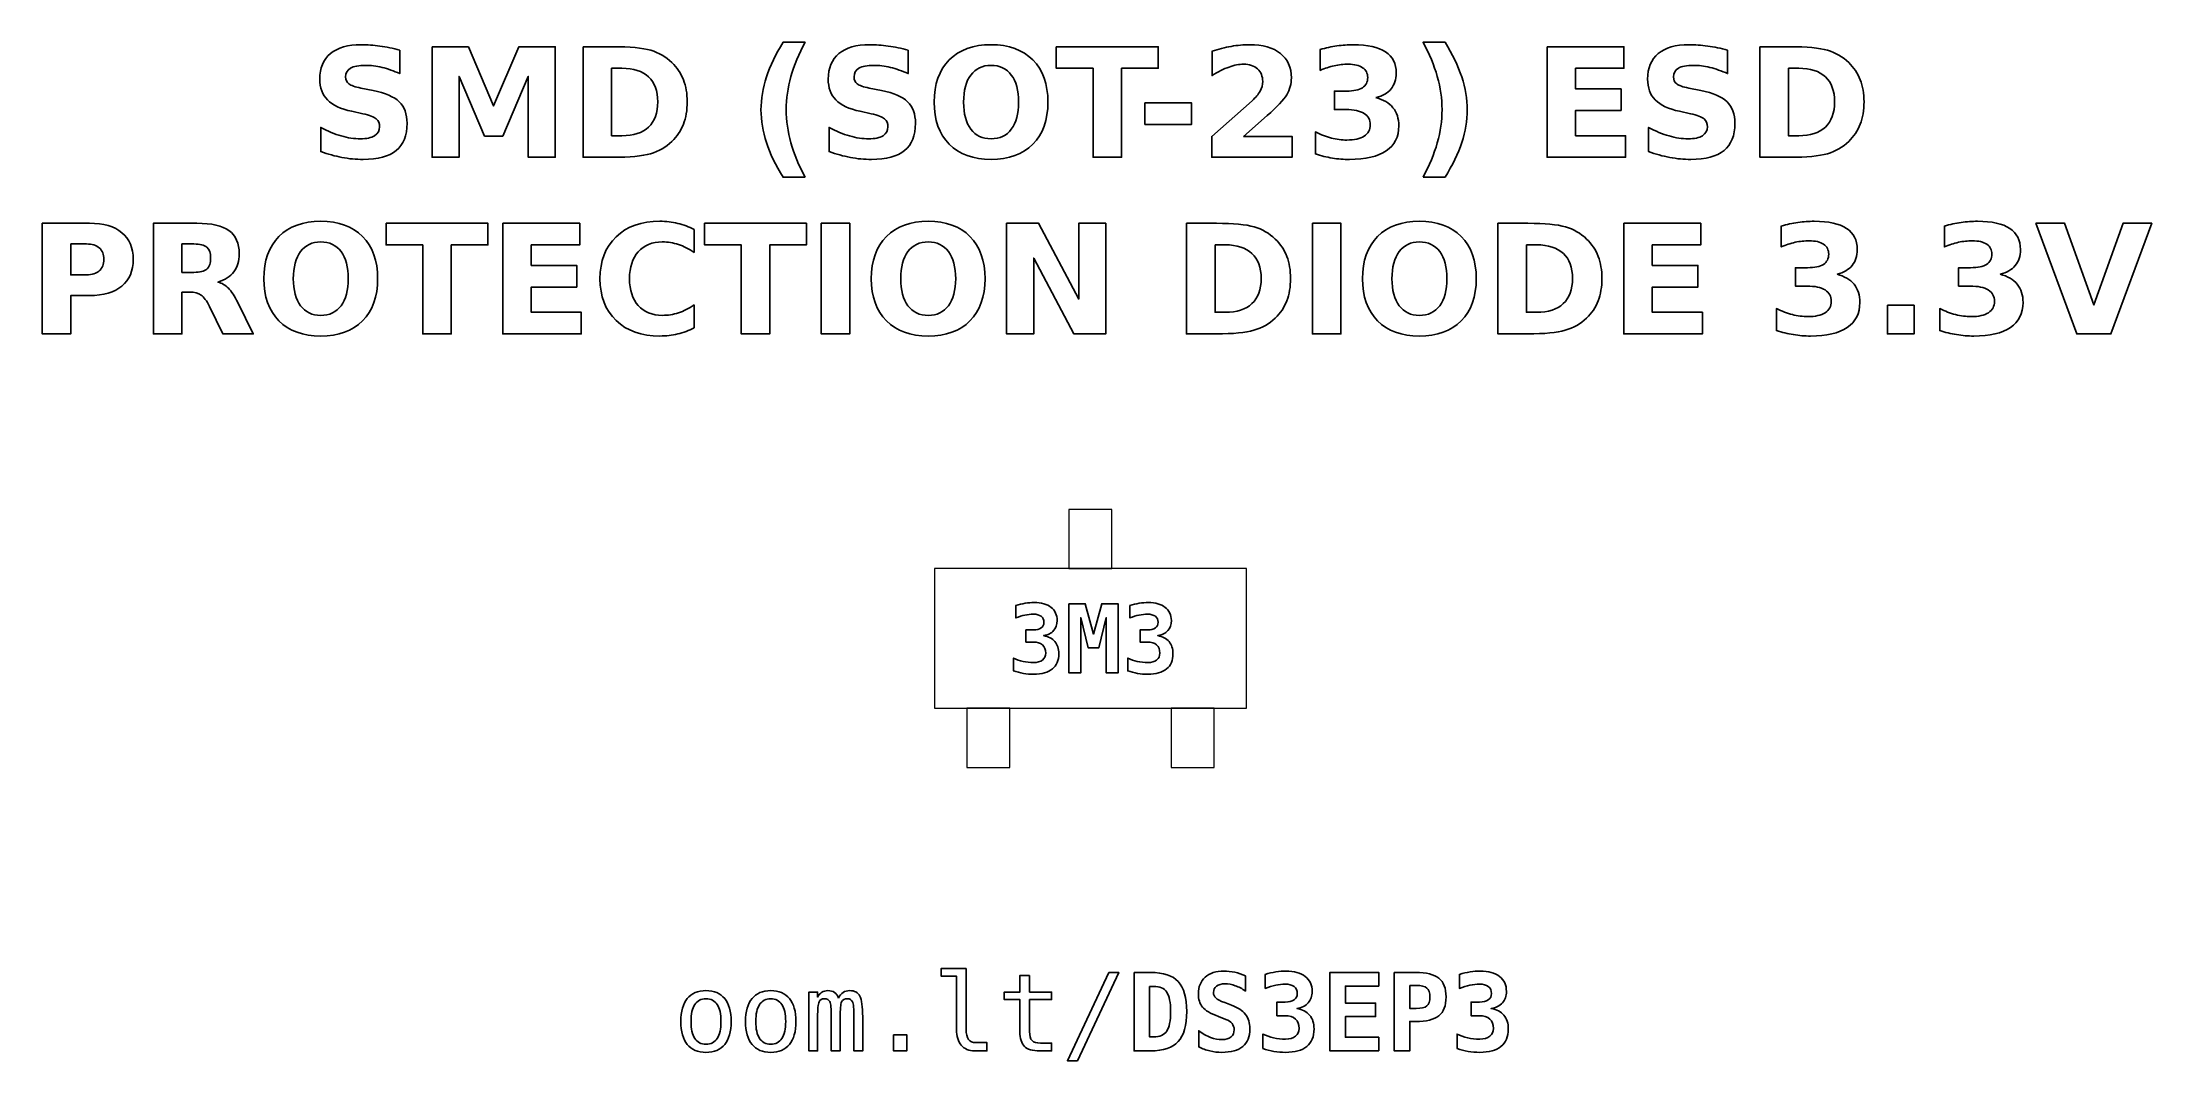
# Model space of a CAD drawing. Header units: centimetres. Extents: x -11.47 to -9.51, y -15.24 to -14.3.
import ezdxf

# ---------------------------------------------------------------- set-up
doc = ezdxf.new("R2010")
doc.units = ezdxf.units.CM
doc.header["$MEASUREMENT"] = 0
doc.layers.add('Layer 1', color=7, linetype='Continuous')

msp = doc.modelspace()

# ---------------------------------------------------------------- linework, layer by layer
at = {"layer": 'Layer 1', "color": 7, "lineweight": 9}
for points in [[(-10.52, -14.785), (-10.48, -14.785), (-10.48, -14.73), (-10.52, -14.73), (-10.52, -14.785)], [(-10.645, -14.915), (-10.355, -14.915), (-10.355, -14.785), (-10.645, -14.785), (-10.645, -14.915)], [(-10.615, -14.97), (-10.575, -14.97), (-10.575, -14.915), (-10.615, -14.915), (-10.615, -14.97)], [(-10.425, -14.97), (-10.385, -14.97), (-10.385, -14.915), (-10.425, -14.915), (-10.425, -14.97)]]:
    msp.add_lwpolyline(points, close=True, dxfattribs=at)
at = {"layer": 'Layer 1', "color": 250}
for points, knots in [([(-11.14225, -14.30285), (-11.14225, -14.30285), (-11.14225, -14.3246), (-11.14225, -14.3246), (-11.14225, -14.3246), (-11.1479, -14.32208), (-11.15342, -14.32018), (-11.15878, -14.31889), (-11.15878, -14.31889), (-11.16417, -14.31759), (-11.16925, -14.31696), (-11.17402, -14.31696), (-11.17402, -14.31696), (-11.18035, -14.31696), (-11.18505, -14.31783), (-11.18809, -14.31957), (-11.18809, -14.31957), (-11.19112, -14.32133), (-11.19263, -14.32404), (-11.19263, -14.32771), (-11.19263, -14.32771), (-11.19263, -14.33046), (-11.19162, -14.33262), (-11.18957, -14.33415), (-11.18957, -14.33415), (-11.18752, -14.33568), (-11.18381, -14.33702), (-11.17842, -14.33812), (-11.17842, -14.33812), (-11.17842, -14.33812), (-11.16713, -14.34038), (-11.16713, -14.34038), (-11.16713, -14.34038), (-11.15568, -14.34269), (-11.14757, -14.34617), (-11.14275, -14.35087), (-11.14275, -14.35087), (-11.13792, -14.35555), (-11.1355, -14.36221), (-11.1355, -14.37084), (-11.1355, -14.37084), (-11.1355, -14.3822), (-11.13886, -14.39064), (-11.14559, -14.39617), (-11.14559, -14.39617), (-11.15232, -14.40169), (-11.16259, -14.40447), (-11.17642, -14.40447), (-11.17642, -14.40447), (-11.18296, -14.40447), (-11.1895, -14.40386), (-11.19606, -14.40261), (-11.19606, -14.40261), (-11.20262, -14.40136), (-11.20921, -14.39953), (-11.21577, -14.39711), (-11.21577, -14.39711), (-11.21577, -14.39711), (-11.21577, -14.37472), (-11.21577, -14.37472), (-11.21577, -14.37472), (-11.20921, -14.3782), (-11.20286, -14.38083), (-11.19672, -14.3826), (-11.19672, -14.3826), (-11.19058, -14.38436), (-11.18468, -14.38525), (-11.17899, -14.38525), (-11.17899, -14.38525), (-11.1732, -14.38525), (-11.16876, -14.38429), (-11.16568, -14.38236), (-11.16568, -14.38236), (-11.16259, -14.38043), (-11.16107, -14.37768), (-11.16107, -14.37408), (-11.16107, -14.37408), (-11.16107, -14.37088), (-11.1621, -14.36839), (-11.16419, -14.36665), (-11.16419, -14.36665), (-11.16629, -14.36491), (-11.17045, -14.36334), (-11.17671, -14.36197), (-11.17671, -14.36197), (-11.17671, -14.36197), (-11.18698, -14.35969), (-11.18698, -14.35969), (-11.18698, -14.35969), (-11.19726, -14.35748), (-11.20479, -14.35398), (-11.20954, -14.34915), (-11.20954, -14.34915), (-11.21429, -14.34433), (-11.21666, -14.33782), (-11.21666, -14.32966), (-11.21666, -14.32966), (-11.21666, -14.3194), (-11.21335, -14.31152), (-11.20674, -14.30602), (-11.20674, -14.30602), (-11.20013, -14.30049), (-11.19063, -14.29774), (-11.17821, -14.29774), (-11.17821, -14.29774), (-11.17257, -14.29774), (-11.16676, -14.29817), (-11.16078, -14.29901), (-11.16078, -14.29901), (-11.15481, -14.29986), (-11.14863, -14.30113), (-11.14225, -14.30285)], [0, 0, 0, 0, 0.0357143, 0.0357143, 0.0357143, 0.0357143, 0.0714286, 0.0714286, 0.0714286, 0.0714286, 0.1071429, 0.1071429, 0.1071429, 0.1071429, 0.1428571, 0.1428571, 0.1428571, 0.1428571, 0.1785714, 0.1785714, 0.1785714, 0.1785714, 0.2142857, 0.2142857, 0.2142857, 0.2142857, 0.25, 0.25, 0.25, 0.25, 0.2857143, 0.2857143, 0.2857143, 0.2857143, 0.3214286, 0.3214286, 0.3214286, 0.3214286, 0.3571429, 0.3571429, 0.3571429, 0.3571429, 0.3928571, 0.3928571, 0.3928571, 0.3928571, 0.4285714, 0.4285714, 0.4285714, 0.4285714, 0.4642857, 0.4642857, 0.4642857, 0.4642857, 0.5, 0.5, 0.5, 0.5, 0.5357143, 0.5357143, 0.5357143, 0.5357143, 0.5714286, 0.5714286, 0.5714286, 0.5714286, 0.6071429, 0.6071429, 0.6071429, 0.6071429, 0.6428571, 0.6428571, 0.6428571, 0.6428571, 0.6785714, 0.6785714, 0.6785714, 0.6785714, 0.7142857, 0.7142857, 0.7142857, 0.7142857, 0.75, 0.75, 0.75, 0.75, 0.7857143, 0.7857143, 0.7857143, 0.7857143, 0.8214286, 0.8214286, 0.8214286, 0.8214286, 0.8571429, 0.8571429, 0.8571429, 0.8571429, 0.8928571, 0.8928571, 0.8928571, 0.8928571, 0.9285714, 0.9285714, 0.9285714, 0.9285714, 0.9642857, 0.9642857, 0.9642857, 0.9642857, 1, 1, 1, 1]), ([(-11.11222, -14.2996), (-11.11222, -14.2996), (-11.07847, -14.2996), (-11.07847, -14.2996), (-11.07847, -14.2996), (-11.07847, -14.2996), (-11.05502, -14.35466), (-11.05502, -14.35466), (-11.05502, -14.35466), (-11.05502, -14.35466), (-11.03146, -14.2996), (-11.03146, -14.2996), (-11.03146, -14.2996), (-11.03146, -14.2996), (-10.99778, -14.2996), (-10.99778, -14.2996), (-10.99778, -14.2996), (-10.99778, -14.2996), (-10.99778, -14.40247), (-10.99778, -14.40247), (-10.99778, -14.40247), (-10.99778, -14.40247), (-11.02285, -14.40247), (-11.02285, -14.40247), (-11.02285, -14.40247), (-11.02285, -14.40247), (-11.02285, -14.32723), (-11.02285, -14.32723), (-11.02285, -14.32723), (-11.02285, -14.32723), (-11.04656, -14.38269), (-11.04656, -14.38269), (-11.04656, -14.38269), (-11.04656, -14.38269), (-11.06337, -14.38269), (-11.06337, -14.38269), (-11.06337, -14.38269), (-11.06337, -14.38269), (-11.08708, -14.32723), (-11.08708, -14.32723), (-11.08708, -14.32723), (-11.08708, -14.32723), (-11.08708, -14.40247), (-11.08708, -14.40247), (-11.08708, -14.40247), (-11.08708, -14.40247), (-11.11222, -14.40247), (-11.11222, -14.40247), (-11.11222, -14.40247), (-11.11222, -14.40247), (-11.11222, -14.2996), (-11.11222, -14.2996)], [0, 0, 0, 0, 0.0769231, 0.0769231, 0.0769231, 0.0769231, 0.1538462, 0.1538462, 0.1538462, 0.1538462, 0.2307692, 0.2307692, 0.2307692, 0.2307692, 0.3076923, 0.3076923, 0.3076923, 0.3076923, 0.3846154, 0.3846154, 0.3846154, 0.3846154, 0.4615385, 0.4615385, 0.4615385, 0.4615385, 0.5384615, 0.5384615, 0.5384615, 0.5384615, 0.6153846, 0.6153846, 0.6153846, 0.6153846, 0.6923077, 0.6923077, 0.6923077, 0.6923077, 0.7692308, 0.7692308, 0.7692308, 0.7692308, 0.8461538, 0.8461538, 0.8461538, 0.8461538, 0.9230769, 0.9230769, 0.9230769, 0.9230769, 1, 1, 1, 1]), ([(-10.97179, -14.2996), (-10.97179, -14.2996), (-10.9438, -14.2996), (-10.9438, -14.2996), (-10.9438, -14.2996), (-10.92819, -14.2996), (-10.91657, -14.30071), (-10.90893, -14.30294), (-10.90893, -14.30294), (-10.90128, -14.30517), (-10.89472, -14.30894), (-10.88924, -14.31428), (-10.88924, -14.31428), (-10.88442, -14.31891), (-10.88085, -14.32427), (-10.87849, -14.33034), (-10.87849, -14.33034), (-10.87617, -14.33638), (-10.87499, -14.34325), (-10.87499, -14.35094), (-10.87499, -14.35094), (-10.87499, -14.3587), (-10.87617, -14.36562), (-10.87849, -14.37171), (-10.87849, -14.37171), (-10.88085, -14.3778), (-10.88442, -14.38316), (-10.88924, -14.38779), (-10.88924, -14.38779), (-10.89477, -14.39313), (-10.90138, -14.3969), (-10.90909, -14.39913), (-10.90909, -14.39913), (-10.91681, -14.40136), (-10.92838, -14.40247), (-10.9438, -14.40247), (-10.9438, -14.40247), (-10.9438, -14.40247), (-10.97179, -14.40247), (-10.97179, -14.40247), (-10.97179, -14.40247), (-10.97179, -14.40247), (-10.97179, -14.2996), (-10.97179, -14.2996)], [0, 0, 0, 0, 0.0909091, 0.0909091, 0.0909091, 0.0909091, 0.1818182, 0.1818182, 0.1818182, 0.1818182, 0.2727273, 0.2727273, 0.2727273, 0.2727273, 0.3636364, 0.3636364, 0.3636364, 0.3636364, 0.4545455, 0.4545455, 0.4545455, 0.4545455, 0.5454545, 0.5454545, 0.5454545, 0.5454545, 0.6363636, 0.6363636, 0.6363636, 0.6363636, 0.7272727, 0.7272727, 0.7272727, 0.7272727, 0.8181818, 0.8181818, 0.8181818, 0.8181818, 0.9090909, 0.9090909, 0.9090909, 0.9090909, 1, 1, 1, 1]), ([(-10.7653, -14.42107), (-10.7653, -14.42107), (-10.78576, -14.42107), (-10.78576, -14.42107), (-10.78576, -14.42107), (-10.79279, -14.40974), (-10.79799, -14.39894), (-10.80133, -14.38871), (-10.80133, -14.38871), (-10.80469, -14.3785), (-10.80636, -14.36837), (-10.80636, -14.3583), (-10.80636, -14.3583), (-10.80636, -14.34824), (-10.80467, -14.33805), (-10.80131, -14.32775), (-10.80131, -14.32775), (-10.79792, -14.31743), (-10.79275, -14.30666), (-10.78576, -14.29539), (-10.78576, -14.29539), (-10.78576, -14.29539), (-10.7653, -14.29539), (-10.7653, -14.29539), (-10.7653, -14.29539), (-10.77118, -14.30628), (-10.77558, -14.31693), (-10.77852, -14.32733), (-10.77852, -14.32733), (-10.78146, -14.33772), (-10.78294, -14.348), (-10.78294, -14.35816), (-10.78294, -14.35816), (-10.78294, -14.36832), (-10.78148, -14.3786), (-10.77857, -14.38904), (-10.77857, -14.38904), (-10.77565, -14.39946), (-10.77123, -14.41014), (-10.7653, -14.42107)], [0, 0, 0, 0, 0.1, 0.1, 0.1, 0.1, 0.2, 0.2, 0.2, 0.2, 0.3, 0.3, 0.3, 0.3, 0.4, 0.4, 0.4, 0.4, 0.5, 0.5, 0.5, 0.5, 0.6, 0.6, 0.6, 0.6, 0.7, 0.7, 0.7, 0.7, 0.8, 0.8, 0.8, 0.8, 0.9, 0.9, 0.9, 0.9, 1, 1, 1, 1]), ([(-10.66946, -14.30285), (-10.66946, -14.30285), (-10.66946, -14.3246), (-10.66946, -14.3246), (-10.66946, -14.3246), (-10.67511, -14.32208), (-10.68063, -14.32018), (-10.68599, -14.31889), (-10.68599, -14.31889), (-10.69138, -14.31759), (-10.69646, -14.31696), (-10.70123, -14.31696), (-10.70123, -14.31696), (-10.70756, -14.31696), (-10.71226, -14.31783), (-10.7153, -14.31957), (-10.7153, -14.31957), (-10.71833, -14.32133), (-10.71984, -14.32404), (-10.71984, -14.32771), (-10.71984, -14.32771), (-10.71984, -14.33046), (-10.71883, -14.33262), (-10.71678, -14.33415), (-10.71678, -14.33415), (-10.71473, -14.33568), (-10.71102, -14.33702), (-10.70563, -14.33812), (-10.70563, -14.33812), (-10.70563, -14.33812), (-10.69434, -14.34038), (-10.69434, -14.34038), (-10.69434, -14.34038), (-10.68289, -14.34269), (-10.67478, -14.34617), (-10.66996, -14.35087), (-10.66996, -14.35087), (-10.66513, -14.35555), (-10.66271, -14.36221), (-10.66271, -14.37084), (-10.66271, -14.37084), (-10.66271, -14.3822), (-10.66607, -14.39064), (-10.6728, -14.39617), (-10.6728, -14.39617), (-10.67953, -14.40169), (-10.6898, -14.40447), (-10.70363, -14.40447), (-10.70363, -14.40447), (-10.71017, -14.40447), (-10.71671, -14.40386), (-10.72327, -14.40261), (-10.72327, -14.40261), (-10.72983, -14.40136), (-10.73642, -14.39953), (-10.74298, -14.39711), (-10.74298, -14.39711), (-10.74298, -14.39711), (-10.74298, -14.37472), (-10.74298, -14.37472), (-10.74298, -14.37472), (-10.73642, -14.3782), (-10.73007, -14.38083), (-10.72393, -14.3826), (-10.72393, -14.3826), (-10.71779, -14.38436), (-10.71189, -14.38525), (-10.7062, -14.38525), (-10.7062, -14.38525), (-10.70041, -14.38525), (-10.69597, -14.38429), (-10.69289, -14.38236), (-10.69289, -14.38236), (-10.6898, -14.38043), (-10.68828, -14.37768), (-10.68828, -14.37408), (-10.68828, -14.37408), (-10.68828, -14.37088), (-10.68931, -14.36839), (-10.6914, -14.36665), (-10.6914, -14.36665), (-10.6935, -14.36491), (-10.69766, -14.36334), (-10.70392, -14.36197), (-10.70392, -14.36197), (-10.70392, -14.36197), (-10.71419, -14.35969), (-10.71419, -14.35969), (-10.71419, -14.35969), (-10.72447, -14.35748), (-10.732, -14.35398), (-10.73675, -14.34915), (-10.73675, -14.34915), (-10.7415, -14.34433), (-10.74387, -14.33782), (-10.74387, -14.32966), (-10.74387, -14.32966), (-10.74387, -14.3194), (-10.74056, -14.31152), (-10.73395, -14.30602), (-10.73395, -14.30602), (-10.72734, -14.30049), (-10.71784, -14.29774), (-10.70542, -14.29774), (-10.70542, -14.29774), (-10.69978, -14.29774), (-10.69397, -14.29817), (-10.68799, -14.29901), (-10.68799, -14.29901), (-10.68202, -14.29986), (-10.67584, -14.30113), (-10.66946, -14.30285)], [0, 0, 0, 0, 0.0357143, 0.0357143, 0.0357143, 0.0357143, 0.0714286, 0.0714286, 0.0714286, 0.0714286, 0.1071429, 0.1071429, 0.1071429, 0.1071429, 0.1428571, 0.1428571, 0.1428571, 0.1428571, 0.1785714, 0.1785714, 0.1785714, 0.1785714, 0.2142857, 0.2142857, 0.2142857, 0.2142857, 0.25, 0.25, 0.25, 0.25, 0.2857143, 0.2857143, 0.2857143, 0.2857143, 0.3214286, 0.3214286, 0.3214286, 0.3214286, 0.3571429, 0.3571429, 0.3571429, 0.3571429, 0.3928571, 0.3928571, 0.3928571, 0.3928571, 0.4285714, 0.4285714, 0.4285714, 0.4285714, 0.4642857, 0.4642857, 0.4642857, 0.4642857, 0.5, 0.5, 0.5, 0.5, 0.5357143, 0.5357143, 0.5357143, 0.5357143, 0.5714286, 0.5714286, 0.5714286, 0.5714286, 0.6071429, 0.6071429, 0.6071429, 0.6071429, 0.6428571, 0.6428571, 0.6428571, 0.6428571, 0.6785714, 0.6785714, 0.6785714, 0.6785714, 0.7142857, 0.7142857, 0.7142857, 0.7142857, 0.75, 0.75, 0.75, 0.75, 0.7857143, 0.7857143, 0.7857143, 0.7857143, 0.8214286, 0.8214286, 0.8214286, 0.8214286, 0.8571429, 0.8571429, 0.8571429, 0.8571429, 0.8928571, 0.8928571, 0.8928571, 0.8928571, 0.9285714, 0.9285714, 0.9285714, 0.9285714, 0.9642857, 0.9642857, 0.9642857, 0.9642857, 1, 1, 1, 1]), ([(-10.59244, -14.29774), (-10.57591, -14.29774), (-10.56295, -14.30247), (-10.55359, -14.31195), (-10.55359, -14.31195), (-10.54421, -14.3214), (-10.53953, -14.33445), (-10.53953, -14.35113), (-10.53953, -14.35113), (-10.53953, -14.36776), (-10.54421, -14.38081), (-10.55359, -14.39026), (-10.55359, -14.39026), (-10.56295, -14.39974), (-10.57591, -14.40447), (-10.59244, -14.40447), (-10.59244, -14.40447), (-10.60893, -14.40447), (-10.62186, -14.39974), (-10.63127, -14.39026), (-10.63127, -14.39026), (-10.64065, -14.38081), (-10.64536, -14.36776), (-10.64536, -14.35113), (-10.64536, -14.35113), (-10.64536, -14.33445), (-10.64065, -14.3214), (-10.63127, -14.31195), (-10.63127, -14.31195), (-10.62186, -14.30247), (-10.60893, -14.29774), (-10.59244, -14.29774)], [0, 0, 0, 0, 0.125, 0.125, 0.125, 0.125, 0.25, 0.25, 0.25, 0.25, 0.375, 0.375, 0.375, 0.375, 0.5, 0.5, 0.5, 0.5, 0.625, 0.625, 0.625, 0.625, 0.75, 0.75, 0.75, 0.75, 0.875, 0.875, 0.875, 0.875, 1, 1, 1, 1]), ([(-10.53174, -14.2996), (-10.53174, -14.2996), (-10.43694, -14.2996), (-10.43694, -14.2996), (-10.43694, -14.2996), (-10.43694, -14.2996), (-10.43694, -14.31966), (-10.43694, -14.31966), (-10.43694, -14.31966), (-10.43694, -14.31966), (-10.47104, -14.31966), (-10.47104, -14.31966), (-10.47104, -14.31966), (-10.47104, -14.31966), (-10.47104, -14.40247), (-10.47104, -14.40247), (-10.47104, -14.40247), (-10.47104, -14.40247), (-10.49757, -14.40247), (-10.49757, -14.40247), (-10.49757, -14.40247), (-10.49757, -14.40247), (-10.49757, -14.31966), (-10.49757, -14.31966), (-10.49757, -14.31966), (-10.49757, -14.31966), (-10.53174, -14.31966), (-10.53174, -14.31966), (-10.53174, -14.31966), (-10.53174, -14.31966), (-10.53174, -14.2996), (-10.53174, -14.2996)], [0, 0, 0, 0, 0.125, 0.125, 0.125, 0.125, 0.25, 0.25, 0.25, 0.25, 0.375, 0.375, 0.375, 0.375, 0.5, 0.5, 0.5, 0.5, 0.625, 0.625, 0.625, 0.625, 0.75, 0.75, 0.75, 0.75, 0.875, 0.875, 0.875, 0.875, 1, 1, 1, 1]), ([(-10.35768, -14.38297), (-10.35768, -14.38297), (-10.3124, -14.38297), (-10.3124, -14.38297), (-10.3124, -14.38297), (-10.3124, -14.38297), (-10.3124, -14.40247), (-10.3124, -14.40247), (-10.3124, -14.40247), (-10.3124, -14.40247), (-10.38717, -14.40247), (-10.38717, -14.40247), (-10.38717, -14.40247), (-10.38717, -14.40247), (-10.38717, -14.38297), (-10.38717, -14.38297), (-10.38717, -14.38297), (-10.38717, -14.38297), (-10.34961, -14.34984), (-10.34961, -14.34984), (-10.34961, -14.34984), (-10.34625, -14.3468), (-10.34378, -14.34384), (-10.34218, -14.34095), (-10.34218, -14.34095), (-10.34056, -14.33805), (-10.33976, -14.33504), (-10.33976, -14.33191), (-10.33976, -14.33191), (-10.33976, -14.32709), (-10.34138, -14.32321), (-10.34462, -14.32027), (-10.34462, -14.32027), (-10.34785, -14.31733), (-10.35215, -14.31588), (-10.35754, -14.31588), (-10.35754, -14.31588), (-10.36167, -14.31588), (-10.36619, -14.31677), (-10.37111, -14.31853), (-10.37111, -14.31853), (-10.37602, -14.3203), (-10.38129, -14.32293), (-10.38689, -14.32641), (-10.38689, -14.32641), (-10.38689, -14.32641), (-10.38689, -14.30381), (-10.38689, -14.30381), (-10.38689, -14.30381), (-10.38091, -14.30184), (-10.37501, -14.30033), (-10.36918, -14.2993), (-10.36918, -14.2993), (-10.36334, -14.29826), (-10.35763, -14.29774), (-10.35201, -14.29774), (-10.35201, -14.29774), (-10.33971, -14.29774), (-10.33014, -14.30045), (-10.32332, -14.30588), (-10.32332, -14.30588), (-10.3165, -14.31129), (-10.31309, -14.31884), (-10.31309, -14.32855), (-10.31309, -14.32855), (-10.31309, -14.33415), (-10.31454, -14.33937), (-10.31744, -14.34422), (-10.31744, -14.34422), (-10.32033, -14.34906), (-10.32642, -14.35555), (-10.33569, -14.36369), (-10.33569, -14.36369), (-10.33569, -14.36369), (-10.35768, -14.38297), (-10.35768, -14.38297)], [0, 0, 0, 0, 0.0526316, 0.0526316, 0.0526316, 0.0526316, 0.1052632, 0.1052632, 0.1052632, 0.1052632, 0.1578947, 0.1578947, 0.1578947, 0.1578947, 0.2105263, 0.2105263, 0.2105263, 0.2105263, 0.2631579, 0.2631579, 0.2631579, 0.2631579, 0.3157895, 0.3157895, 0.3157895, 0.3157895, 0.3684211, 0.3684211, 0.3684211, 0.3684211, 0.4210526, 0.4210526, 0.4210526, 0.4210526, 0.4736842, 0.4736842, 0.4736842, 0.4736842, 0.5263158, 0.5263158, 0.5263158, 0.5263158, 0.5789474, 0.5789474, 0.5789474, 0.5789474, 0.6315789, 0.6315789, 0.6315789, 0.6315789, 0.6842105, 0.6842105, 0.6842105, 0.6842105, 0.7368421, 0.7368421, 0.7368421, 0.7368421, 0.7894737, 0.7894737, 0.7894737, 0.7894737, 0.8421053, 0.8421053, 0.8421053, 0.8421053, 0.8947368, 0.8947368, 0.8947368, 0.8947368, 0.9473684, 0.9473684, 0.9473684, 0.9473684, 1, 1, 1, 1]), ([(-10.23442, -14.34699), (-10.2275, -14.34878), (-10.22221, -14.35191), (-10.21861, -14.35633), (-10.21861, -14.35633), (-10.21501, -14.36077), (-10.2132, -14.36639), (-10.2132, -14.37324), (-10.2132, -14.37324), (-10.2132, -14.38344), (-10.21711, -14.3912), (-10.22491, -14.39652), (-10.22491, -14.39652), (-10.23272, -14.40181), (-10.24411, -14.40447), (-10.25909, -14.40447), (-10.25909, -14.40447), (-10.26438, -14.40447), (-10.26967, -14.40405), (-10.27499, -14.4032), (-10.27499, -14.4032), (-10.28028, -14.40235), (-10.28552, -14.40106), (-10.29072, -14.39937), (-10.29072, -14.39937), (-10.29072, -14.39937), (-10.29072, -14.3789), (-10.29072, -14.3789), (-10.29072, -14.3789), (-10.28576, -14.38137), (-10.28084, -14.38326), (-10.27595, -14.38453), (-10.27595, -14.38453), (-10.27106, -14.38577), (-10.26624, -14.38641), (-10.26151, -14.38641), (-10.26151, -14.38641), (-10.25448, -14.38641), (-10.24909, -14.38518), (-10.24535, -14.38276), (-10.24535, -14.38276), (-10.24161, -14.38032), (-10.23973, -14.37684), (-10.23973, -14.37227), (-10.23973, -14.37227), (-10.23973, -14.36759), (-10.24166, -14.36404), (-10.24549, -14.36164), (-10.24549, -14.36164), (-10.24933, -14.35922), (-10.25499, -14.35802), (-10.26247, -14.35802), (-10.26247, -14.35802), (-10.26247, -14.35802), (-10.27308, -14.35802), (-10.27308, -14.35802), (-10.27308, -14.35802), (-10.27308, -14.35802), (-10.27308, -14.34092), (-10.27308, -14.34092), (-10.27308, -14.34092), (-10.27308, -14.34092), (-10.26193, -14.34092), (-10.26193, -14.34092), (-10.26193, -14.34092), (-10.25525, -14.34092), (-10.25031, -14.33989), (-10.24705, -14.33779), (-10.24705, -14.33779), (-10.24378, -14.3357), (-10.24215, -14.33253), (-10.24215, -14.32827), (-10.24215, -14.32827), (-10.24215, -14.32432), (-10.24373, -14.32126), (-10.2469, -14.31912), (-10.2469, -14.31912), (-10.25008, -14.31696), (-10.25455, -14.31588), (-10.26033, -14.31588), (-10.26033, -14.31588), (-10.26461, -14.31588), (-10.26892, -14.31635), (-10.27329, -14.31731), (-10.27329, -14.31731), (-10.27764, -14.31827), (-10.28197, -14.31971), (-10.2863, -14.32159), (-10.2863, -14.32159), (-10.2863, -14.32159), (-10.2863, -14.30216), (-10.2863, -14.30216), (-10.2863, -14.30216), (-10.28105, -14.30068), (-10.27588, -14.29958), (-10.27073, -14.29885), (-10.27073, -14.29885), (-10.26558, -14.29812), (-10.26055, -14.29774), (-10.25558, -14.29774), (-10.25558, -14.29774), (-10.24222, -14.29774), (-10.23221, -14.29993), (-10.22557, -14.30433), (-10.22557, -14.30433), (-10.21894, -14.3087), (-10.21563, -14.31531), (-10.21563, -14.32413), (-10.21563, -14.32413), (-10.21563, -14.33013), (-10.2172, -14.33507), (-10.22038, -14.3389), (-10.22038, -14.3389), (-10.22355, -14.34273), (-10.22823, -14.34544), (-10.23442, -14.34699)], [0, 0, 0, 0, 0.0344828, 0.0344828, 0.0344828, 0.0344828, 0.0689655, 0.0689655, 0.0689655, 0.0689655, 0.1034483, 0.1034483, 0.1034483, 0.1034483, 0.137931, 0.137931, 0.137931, 0.137931, 0.1724138, 0.1724138, 0.1724138, 0.1724138, 0.2068966, 0.2068966, 0.2068966, 0.2068966, 0.2413793, 0.2413793, 0.2413793, 0.2413793, 0.2758621, 0.2758621, 0.2758621, 0.2758621, 0.3103448, 0.3103448, 0.3103448, 0.3103448, 0.3448276, 0.3448276, 0.3448276, 0.3448276, 0.3793103, 0.3793103, 0.3793103, 0.3793103, 0.4137931, 0.4137931, 0.4137931, 0.4137931, 0.4482759, 0.4482759, 0.4482759, 0.4482759, 0.4827586, 0.4827586, 0.4827586, 0.4827586, 0.5172414, 0.5172414, 0.5172414, 0.5172414, 0.5517241, 0.5517241, 0.5517241, 0.5517241, 0.5862069, 0.5862069, 0.5862069, 0.5862069, 0.6206897, 0.6206897, 0.6206897, 0.6206897, 0.6551724, 0.6551724, 0.6551724, 0.6551724, 0.6896552, 0.6896552, 0.6896552, 0.6896552, 0.7241379, 0.7241379, 0.7241379, 0.7241379, 0.7586207, 0.7586207, 0.7586207, 0.7586207, 0.7931034, 0.7931034, 0.7931034, 0.7931034, 0.8275862, 0.8275862, 0.8275862, 0.8275862, 0.862069, 0.862069, 0.862069, 0.862069, 0.8965517, 0.8965517, 0.8965517, 0.8965517, 0.9310345, 0.9310345, 0.9310345, 0.9310345, 0.9655172, 0.9655172, 0.9655172, 0.9655172, 1, 1, 1, 1]), ([(-10.19067, -14.42107), (-10.18479, -14.41014), (-10.18037, -14.39946), (-10.17743, -14.38904), (-10.17743, -14.38904), (-10.17449, -14.3786), (-10.17303, -14.36832), (-10.17303, -14.35816), (-10.17303, -14.35816), (-10.17303, -14.348), (-10.17449, -14.33772), (-10.17743, -14.32733), (-10.17743, -14.32733), (-10.18037, -14.31693), (-10.18479, -14.30628), (-10.19067, -14.29539), (-10.19067, -14.29539), (-10.19067, -14.29539), (-10.17021, -14.29539), (-10.17021, -14.29539), (-10.17021, -14.29539), (-10.16323, -14.30666), (-10.15805, -14.31743), (-10.15466, -14.32775), (-10.15466, -14.32775), (-10.1513, -14.33805), (-10.14961, -14.34824), (-10.14961, -14.3583), (-10.14961, -14.3583), (-10.14961, -14.36837), (-10.15128, -14.3785), (-10.15464, -14.38871), (-10.15464, -14.38871), (-10.15798, -14.39894), (-10.16318, -14.40974), (-10.17021, -14.42107), (-10.17021, -14.42107), (-10.17021, -14.42107), (-10.19067, -14.42107), (-10.19067, -14.42107)], [0, 0, 0, 0, 0.1, 0.1, 0.1, 0.1, 0.2, 0.2, 0.2, 0.2, 0.3, 0.3, 0.3, 0.3, 0.4, 0.4, 0.4, 0.4, 0.5, 0.5, 0.5, 0.5, 0.6, 0.6, 0.6, 0.6, 0.7, 0.7, 0.7, 0.7, 0.8, 0.8, 0.8, 0.8, 0.9, 0.9, 0.9, 0.9, 1, 1, 1, 1]), ([(-10.07538, -14.2996), (-10.07538, -14.2996), (-10.00379, -14.2996), (-10.00379, -14.2996), (-10.00379, -14.2996), (-10.00379, -14.2996), (-10.00379, -14.31966), (-10.00379, -14.31966), (-10.00379, -14.31966), (-10.00379, -14.31966), (-10.04885, -14.31966), (-10.04885, -14.31966), (-10.04885, -14.31966), (-10.04885, -14.31966), (-10.04885, -14.33881), (-10.04885, -14.33881), (-10.04885, -14.33881), (-10.04885, -14.33881), (-10.0065, -14.33881), (-10.0065, -14.33881), (-10.0065, -14.33881), (-10.0065, -14.33881), (-10.0065, -14.35887), (-10.0065, -14.35887), (-10.0065, -14.35887), (-10.0065, -14.35887), (-10.04885, -14.35887), (-10.04885, -14.35887), (-10.04885, -14.35887), (-10.04885, -14.35887), (-10.04885, -14.38241), (-10.04885, -14.38241), (-10.04885, -14.38241), (-10.04885, -14.38241), (-10.00229, -14.38241), (-10.00229, -14.38241), (-10.00229, -14.38241), (-10.00229, -14.38241), (-10.00229, -14.40247), (-10.00229, -14.40247), (-10.00229, -14.40247), (-10.00229, -14.40247), (-10.07538, -14.40247), (-10.07538, -14.40247), (-10.07538, -14.40247), (-10.07538, -14.40247), (-10.07538, -14.2996), (-10.07538, -14.2996)], [0, 0, 0, 0, 0.0833333, 0.0833333, 0.0833333, 0.0833333, 0.1666667, 0.1666667, 0.1666667, 0.1666667, 0.25, 0.25, 0.25, 0.25, 0.3333333, 0.3333333, 0.3333333, 0.3333333, 0.4166667, 0.4166667, 0.4166667, 0.4166667, 0.5, 0.5, 0.5, 0.5, 0.5833333, 0.5833333, 0.5833333, 0.5833333, 0.6666667, 0.6666667, 0.6666667, 0.6666667, 0.75, 0.75, 0.75, 0.75, 0.8333333, 0.8333333, 0.8333333, 0.8333333, 0.9166667, 0.9166667, 0.9166667, 0.9166667, 1, 1, 1, 1]), ([(-9.90739, -14.30285), (-9.90739, -14.30285), (-9.90739, -14.3246), (-9.90739, -14.3246), (-9.90739, -14.3246), (-9.91304, -14.32208), (-9.91856, -14.32018), (-9.92392, -14.31889), (-9.92392, -14.31889), (-9.92931, -14.31759), (-9.93439, -14.31696), (-9.93916, -14.31696), (-9.93916, -14.31696), (-9.94549, -14.31696), (-9.95019, -14.31783), (-9.95323, -14.31957), (-9.95323, -14.31957), (-9.95626, -14.32133), (-9.95777, -14.32404), (-9.95777, -14.32771), (-9.95777, -14.32771), (-9.95777, -14.33046), (-9.95676, -14.33262), (-9.95471, -14.33415), (-9.95471, -14.33415), (-9.95266, -14.33568), (-9.94895, -14.33702), (-9.94356, -14.33812), (-9.94356, -14.33812), (-9.94356, -14.33812), (-9.93227, -14.34038), (-9.93227, -14.34038), (-9.93227, -14.34038), (-9.92082, -14.34269), (-9.91271, -14.34617), (-9.90789, -14.35087), (-9.90789, -14.35087), (-9.90306, -14.35555), (-9.90064, -14.36221), (-9.90064, -14.37084), (-9.90064, -14.37084), (-9.90064, -14.3822), (-9.904, -14.39064), (-9.91073, -14.39617), (-9.91073, -14.39617), (-9.91746, -14.40169), (-9.92773, -14.40447), (-9.94156, -14.40447), (-9.94156, -14.40447), (-9.9481, -14.40447), (-9.95464, -14.40386), (-9.9612, -14.40261), (-9.9612, -14.40261), (-9.96776, -14.40136), (-9.97435, -14.39953), (-9.98091, -14.39711), (-9.98091, -14.39711), (-9.98091, -14.39711), (-9.98091, -14.37472), (-9.98091, -14.37472), (-9.98091, -14.37472), (-9.97435, -14.3782), (-9.968, -14.38083), (-9.96186, -14.3826), (-9.96186, -14.3826), (-9.95572, -14.38436), (-9.94982, -14.38525), (-9.94413, -14.38525), (-9.94413, -14.38525), (-9.93834, -14.38525), (-9.9339, -14.38429), (-9.93082, -14.38236), (-9.93082, -14.38236), (-9.92773, -14.38043), (-9.92621, -14.37768), (-9.92621, -14.37408), (-9.92621, -14.37408), (-9.92621, -14.37088), (-9.92724, -14.36839), (-9.92933, -14.36665), (-9.92933, -14.36665), (-9.93143, -14.36491), (-9.93559, -14.36334), (-9.94185, -14.36197), (-9.94185, -14.36197), (-9.94185, -14.36197), (-9.95212, -14.35969), (-9.95212, -14.35969), (-9.95212, -14.35969), (-9.9624, -14.35748), (-9.96993, -14.35398), (-9.97468, -14.34915), (-9.97468, -14.34915), (-9.97943, -14.34433), (-9.9818, -14.33782), (-9.9818, -14.32966), (-9.9818, -14.32966), (-9.9818, -14.3194), (-9.97849, -14.31152), (-9.97188, -14.30602), (-9.97188, -14.30602), (-9.96527, -14.30049), (-9.95577, -14.29774), (-9.94335, -14.29774), (-9.94335, -14.29774), (-9.93771, -14.29774), (-9.9319, -14.29817), (-9.92592, -14.29901), (-9.92592, -14.29901), (-9.91995, -14.29986), (-9.91377, -14.30113), (-9.90739, -14.30285)], [0, 0, 0, 0, 0.0357143, 0.0357143, 0.0357143, 0.0357143, 0.0714286, 0.0714286, 0.0714286, 0.0714286, 0.1071429, 0.1071429, 0.1071429, 0.1071429, 0.1428571, 0.1428571, 0.1428571, 0.1428571, 0.1785714, 0.1785714, 0.1785714, 0.1785714, 0.2142857, 0.2142857, 0.2142857, 0.2142857, 0.25, 0.25, 0.25, 0.25, 0.2857143, 0.2857143, 0.2857143, 0.2857143, 0.3214286, 0.3214286, 0.3214286, 0.3214286, 0.3571429, 0.3571429, 0.3571429, 0.3571429, 0.3928571, 0.3928571, 0.3928571, 0.3928571, 0.4285714, 0.4285714, 0.4285714, 0.4285714, 0.4642857, 0.4642857, 0.4642857, 0.4642857, 0.5, 0.5, 0.5, 0.5, 0.5357143, 0.5357143, 0.5357143, 0.5357143, 0.5714286, 0.5714286, 0.5714286, 0.5714286, 0.6071429, 0.6071429, 0.6071429, 0.6071429, 0.6428571, 0.6428571, 0.6428571, 0.6428571, 0.6785714, 0.6785714, 0.6785714, 0.6785714, 0.7142857, 0.7142857, 0.7142857, 0.7142857, 0.75, 0.75, 0.75, 0.75, 0.7857143, 0.7857143, 0.7857143, 0.7857143, 0.8214286, 0.8214286, 0.8214286, 0.8214286, 0.8571429, 0.8571429, 0.8571429, 0.8571429, 0.8928571, 0.8928571, 0.8928571, 0.8928571, 0.9285714, 0.9285714, 0.9285714, 0.9285714, 0.9642857, 0.9642857, 0.9642857, 0.9642857, 1, 1, 1, 1]), ([(-9.87736, -14.2996), (-9.87736, -14.2996), (-9.84937, -14.2996), (-9.84937, -14.2996), (-9.84937, -14.2996), (-9.83376, -14.2996), (-9.82214, -14.30071), (-9.8145, -14.30294), (-9.8145, -14.30294), (-9.80685, -14.30517), (-9.80029, -14.30894), (-9.79481, -14.31428), (-9.79481, -14.31428), (-9.78999, -14.31891), (-9.78642, -14.32427), (-9.78406, -14.33034), (-9.78406, -14.33034), (-9.78174, -14.33638), (-9.78056, -14.34325), (-9.78056, -14.35094), (-9.78056, -14.35094), (-9.78056, -14.3587), (-9.78174, -14.36562), (-9.78406, -14.37171), (-9.78406, -14.37171), (-9.78642, -14.3778), (-9.78999, -14.38316), (-9.79481, -14.38779), (-9.79481, -14.38779), (-9.80034, -14.39313), (-9.80695, -14.3969), (-9.81466, -14.39913), (-9.81466, -14.39913), (-9.82238, -14.40136), (-9.83395, -14.40247), (-9.84937, -14.40247), (-9.84937, -14.40247), (-9.84937, -14.40247), (-9.87736, -14.40247), (-9.87736, -14.40247), (-9.87736, -14.40247), (-9.87736, -14.40247), (-9.87736, -14.2996), (-9.87736, -14.2996)], [0, 0, 0, 0, 0.0909091, 0.0909091, 0.0909091, 0.0909091, 0.1818182, 0.1818182, 0.1818182, 0.1818182, 0.2727273, 0.2727273, 0.2727273, 0.2727273, 0.3636364, 0.3636364, 0.3636364, 0.3636364, 0.4545455, 0.4545455, 0.4545455, 0.4545455, 0.5454545, 0.5454545, 0.5454545, 0.5454545, 0.6363636, 0.6363636, 0.6363636, 0.6363636, 0.7272727, 0.7272727, 0.7272727, 0.7272727, 0.8181818, 0.8181818, 0.8181818, 0.8181818, 0.9090909, 0.9090909, 0.9090909, 0.9090909, 1, 1, 1, 1]), ([(-10.94526, -14.31966), (-10.94526, -14.31966), (-10.94526, -14.38241), (-10.94526, -14.38241), (-10.94526, -14.38241), (-10.94526, -14.38241), (-10.93576, -14.38241), (-10.93576, -14.38241), (-10.93576, -14.38241), (-10.92492, -14.38241), (-10.91664, -14.37973), (-10.91093, -14.37434), (-10.91093, -14.37434), (-10.90521, -14.36898), (-10.90234, -14.36117), (-10.90234, -14.35094), (-10.90234, -14.35094), (-10.90234, -14.34073), (-10.90519, -14.33297), (-10.91088, -14.32766), (-10.91088, -14.32766), (-10.91657, -14.32232), (-10.92487, -14.31966), (-10.93576, -14.31966), (-10.93576, -14.31966), (-10.93576, -14.31966), (-10.94526, -14.31966), (-10.94526, -14.31966)], [0, 0, 0, 0, 0.1428571, 0.1428571, 0.1428571, 0.1428571, 0.2857143, 0.2857143, 0.2857143, 0.2857143, 0.4285714, 0.4285714, 0.4285714, 0.4285714, 0.5714286, 0.5714286, 0.5714286, 0.5714286, 0.7142857, 0.7142857, 0.7142857, 0.7142857, 0.8571429, 0.8571429, 0.8571429, 0.8571429, 1, 1, 1, 1]), ([(-10.59244, -14.31696), (-10.60053, -14.31696), (-10.60679, -14.31994), (-10.61126, -14.32592), (-10.61126, -14.32592), (-10.6157, -14.33189), (-10.61794, -14.34029), (-10.61794, -14.35113), (-10.61794, -14.35113), (-10.61794, -14.36195), (-10.6157, -14.37032), (-10.61126, -14.37629), (-10.61126, -14.37629), (-10.60679, -14.38227), (-10.60053, -14.38525), (-10.59244, -14.38525), (-10.59244, -14.38525), (-10.5843, -14.38525), (-10.57803, -14.38227), (-10.57356, -14.37629), (-10.57356, -14.37629), (-10.56911, -14.37032), (-10.56688, -14.36195), (-10.56688, -14.35113), (-10.56688, -14.35113), (-10.56688, -14.34029), (-10.56911, -14.33189), (-10.57356, -14.32592), (-10.57356, -14.32592), (-10.57803, -14.31994), (-10.5843, -14.31696), (-10.59244, -14.31696)], [0, 0, 0, 0, 0.125, 0.125, 0.125, 0.125, 0.25, 0.25, 0.25, 0.25, 0.375, 0.375, 0.375, 0.375, 0.5, 0.5, 0.5, 0.5, 0.625, 0.625, 0.625, 0.625, 0.75, 0.75, 0.75, 0.75, 0.875, 0.875, 0.875, 0.875, 1, 1, 1, 1]), ([(-9.85083, -14.31966), (-9.85083, -14.31966), (-9.85083, -14.38241), (-9.85083, -14.38241), (-9.85083, -14.38241), (-9.85083, -14.38241), (-9.84133, -14.38241), (-9.84133, -14.38241), (-9.84133, -14.38241), (-9.83049, -14.38241), (-9.82221, -14.37973), (-9.8165, -14.37434), (-9.8165, -14.37434), (-9.81078, -14.36898), (-9.80791, -14.36117), (-9.80791, -14.35094), (-9.80791, -14.35094), (-9.80791, -14.34073), (-9.81076, -14.33297), (-9.81645, -14.32766), (-9.81645, -14.32766), (-9.82214, -14.32232), (-9.83044, -14.31966), (-9.84133, -14.31966), (-9.84133, -14.31966), (-9.84133, -14.31966), (-9.85083, -14.31966), (-9.85083, -14.31966)], [0, 0, 0, 0, 0.1428571, 0.1428571, 0.1428571, 0.1428571, 0.2857143, 0.2857143, 0.2857143, 0.2857143, 0.4285714, 0.4285714, 0.4285714, 0.4285714, 0.5714286, 0.5714286, 0.5714286, 0.5714286, 0.7142857, 0.7142857, 0.7142857, 0.7142857, 0.8571429, 0.8571429, 0.8571429, 0.8571429, 1, 1, 1, 1]), ([(-10.44926, -14.35184), (-10.44926, -14.35184), (-10.40598, -14.35184), (-10.40598, -14.35184), (-10.40598, -14.35184), (-10.40598, -14.35184), (-10.40598, -14.3719), (-10.40598, -14.3719), (-10.40598, -14.3719), (-10.40598, -14.3719), (-10.44926, -14.3719), (-10.44926, -14.3719), (-10.44926, -14.3719), (-10.44926, -14.3719), (-10.44926, -14.35184), (-10.44926, -14.35184)], [0, 0, 0, 0, 0.25, 0.25, 0.25, 0.25, 0.5, 0.5, 0.5, 0.5, 0.75, 0.75, 0.75, 0.75, 1, 1, 1, 1]), ([(-11.47485, -14.46385), (-11.47485, -14.46385), (-11.43083, -14.46385), (-11.43083, -14.46385), (-11.43083, -14.46385), (-11.41773, -14.46385), (-11.40768, -14.46677), (-11.40067, -14.47258), (-11.40067, -14.47258), (-11.39367, -14.47839), (-11.39016, -14.48666), (-11.39016, -14.49741), (-11.39016, -14.49741), (-11.39016, -14.50818), (-11.39367, -14.51648), (-11.40067, -14.52229), (-11.40067, -14.52229), (-11.40768, -14.5281), (-11.41773, -14.53102), (-11.43083, -14.53102), (-11.43083, -14.53102), (-11.43083, -14.53102), (-11.44832, -14.53102), (-11.44832, -14.53102), (-11.44832, -14.53102), (-11.44832, -14.53102), (-11.44832, -14.56672), (-11.44832, -14.56672), (-11.44832, -14.56672), (-11.44832, -14.56672), (-11.47485, -14.56672), (-11.47485, -14.56672), (-11.47485, -14.56672), (-11.47485, -14.56672), (-11.47485, -14.46385), (-11.47485, -14.46385)], [0, 0, 0, 0, 0.1111111, 0.1111111, 0.1111111, 0.1111111, 0.2222222, 0.2222222, 0.2222222, 0.2222222, 0.3333333, 0.3333333, 0.3333333, 0.3333333, 0.4444444, 0.4444444, 0.4444444, 0.4444444, 0.5555556, 0.5555556, 0.5555556, 0.5555556, 0.6666667, 0.6666667, 0.6666667, 0.6666667, 0.7777778, 0.7777778, 0.7777778, 0.7777778, 0.8888889, 0.8888889, 0.8888889, 0.8888889, 1, 1, 1, 1]), ([(-11.34491, -14.5278), (-11.34491, -14.5278), (-11.34491, -14.56672), (-11.34491, -14.56672), (-11.34491, -14.56672), (-11.34491, -14.56672), (-11.37144, -14.56672), (-11.37144, -14.56672), (-11.37144, -14.56672), (-11.37144, -14.56672), (-11.37144, -14.46385), (-11.37144, -14.46385), (-11.37144, -14.46385), (-11.37144, -14.46385), (-11.33092, -14.46385), (-11.33092, -14.46385), (-11.33092, -14.46385), (-11.31737, -14.46385), (-11.30742, -14.46613), (-11.30112, -14.47067), (-11.30112, -14.47067), (-11.2948, -14.47521), (-11.29164, -14.48241), (-11.29164, -14.49224), (-11.29164, -14.49224), (-11.29164, -14.49903), (-11.29329, -14.50463), (-11.29656, -14.50898), (-11.29656, -14.50898), (-11.29985, -14.51336), (-11.30481, -14.51658), (-11.31142, -14.51863), (-11.31142, -14.51863), (-11.3078, -14.51947), (-11.30453, -14.52133), (-11.30166, -14.52425), (-11.30166, -14.52425), (-11.29879, -14.52716), (-11.2959, -14.53158), (-11.29296, -14.53751), (-11.29296, -14.53751), (-11.29296, -14.53751), (-11.27854, -14.56672), (-11.27854, -14.56672), (-11.27854, -14.56672), (-11.27854, -14.56672), (-11.30681, -14.56672), (-11.30681, -14.56672), (-11.30681, -14.56672), (-11.30681, -14.56672), (-11.31935, -14.54116), (-11.31935, -14.54116), (-11.31935, -14.54116), (-11.32186, -14.53603), (-11.32443, -14.5325), (-11.32704, -14.53062), (-11.32704, -14.53062), (-11.32963, -14.52874), (-11.33308, -14.5278), (-11.33741, -14.5278), (-11.33741, -14.5278), (-11.33741, -14.5278), (-11.34491, -14.5278), (-11.34491, -14.5278)], [0, 0, 0, 0, 0.0625, 0.0625, 0.0625, 0.0625, 0.125, 0.125, 0.125, 0.125, 0.1875, 0.1875, 0.1875, 0.1875, 0.25, 0.25, 0.25, 0.25, 0.3125, 0.3125, 0.3125, 0.3125, 0.375, 0.375, 0.375, 0.375, 0.4375, 0.4375, 0.4375, 0.4375, 0.5, 0.5, 0.5, 0.5, 0.5625, 0.5625, 0.5625, 0.5625, 0.625, 0.625, 0.625, 0.625, 0.6875, 0.6875, 0.6875, 0.6875, 0.75, 0.75, 0.75, 0.75, 0.8125, 0.8125, 0.8125, 0.8125, 0.875, 0.875, 0.875, 0.875, 0.9375, 0.9375, 0.9375, 0.9375, 1, 1, 1, 1]), ([(-11.2158, -14.46199), (-11.19927, -14.46199), (-11.18631, -14.46672), (-11.17695, -14.4762), (-11.17695, -14.4762), (-11.16757, -14.48565), (-11.16289, -14.4987), (-11.16289, -14.51538), (-11.16289, -14.51538), (-11.16289, -14.53201), (-11.16757, -14.54506), (-11.17695, -14.55451), (-11.17695, -14.55451), (-11.18631, -14.56399), (-11.19927, -14.56872), (-11.2158, -14.56872), (-11.2158, -14.56872), (-11.23229, -14.56872), (-11.24522, -14.56399), (-11.25463, -14.55451), (-11.25463, -14.55451), (-11.26401, -14.54506), (-11.26872, -14.53201), (-11.26872, -14.51538), (-11.26872, -14.51538), (-11.26872, -14.4987), (-11.26401, -14.48565), (-11.25463, -14.4762), (-11.25463, -14.4762), (-11.24522, -14.46672), (-11.23229, -14.46199), (-11.2158, -14.46199)], [0, 0, 0, 0, 0.125, 0.125, 0.125, 0.125, 0.25, 0.25, 0.25, 0.25, 0.375, 0.375, 0.375, 0.375, 0.5, 0.5, 0.5, 0.5, 0.625, 0.625, 0.625, 0.625, 0.75, 0.75, 0.75, 0.75, 0.875, 0.875, 0.875, 0.875, 1, 1, 1, 1]), ([(-11.1551, -14.46385), (-11.1551, -14.46385), (-11.0603, -14.46385), (-11.0603, -14.46385), (-11.0603, -14.46385), (-11.0603, -14.46385), (-11.0603, -14.48391), (-11.0603, -14.48391), (-11.0603, -14.48391), (-11.0603, -14.48391), (-11.0944, -14.48391), (-11.0944, -14.48391), (-11.0944, -14.48391), (-11.0944, -14.48391), (-11.0944, -14.56672), (-11.0944, -14.56672), (-11.0944, -14.56672), (-11.0944, -14.56672), (-11.12093, -14.56672), (-11.12093, -14.56672), (-11.12093, -14.56672), (-11.12093, -14.56672), (-11.12093, -14.48391), (-11.12093, -14.48391), (-11.12093, -14.48391), (-11.12093, -14.48391), (-11.1551, -14.48391), (-11.1551, -14.48391), (-11.1551, -14.48391), (-11.1551, -14.48391), (-11.1551, -14.46385), (-11.1551, -14.46385)], [0, 0, 0, 0, 0.125, 0.125, 0.125, 0.125, 0.25, 0.25, 0.25, 0.25, 0.375, 0.375, 0.375, 0.375, 0.5, 0.5, 0.5, 0.5, 0.625, 0.625, 0.625, 0.625, 0.75, 0.75, 0.75, 0.75, 0.875, 0.875, 0.875, 0.875, 1, 1, 1, 1]), ([(-11.04656, -14.46385), (-11.04656, -14.46385), (-10.97497, -14.46385), (-10.97497, -14.46385), (-10.97497, -14.46385), (-10.97497, -14.46385), (-10.97497, -14.48391), (-10.97497, -14.48391), (-10.97497, -14.48391), (-10.97497, -14.48391), (-11.02003, -14.48391), (-11.02003, -14.48391), (-11.02003, -14.48391), (-11.02003, -14.48391), (-11.02003, -14.50306), (-11.02003, -14.50306), (-11.02003, -14.50306), (-11.02003, -14.50306), (-10.97768, -14.50306), (-10.97768, -14.50306), (-10.97768, -14.50306), (-10.97768, -14.50306), (-10.97768, -14.52312), (-10.97768, -14.52312), (-10.97768, -14.52312), (-10.97768, -14.52312), (-11.02003, -14.52312), (-11.02003, -14.52312), (-11.02003, -14.52312), (-11.02003, -14.52312), (-11.02003, -14.54666), (-11.02003, -14.54666), (-11.02003, -14.54666), (-11.02003, -14.54666), (-10.97347, -14.54666), (-10.97347, -14.54666), (-10.97347, -14.54666), (-10.97347, -14.54666), (-10.97347, -14.56672), (-10.97347, -14.56672), (-10.97347, -14.56672), (-10.97347, -14.56672), (-11.04656, -14.56672), (-11.04656, -14.56672), (-11.04656, -14.56672), (-11.04656, -14.56672), (-11.04656, -14.46385), (-11.04656, -14.46385)], [0, 0, 0, 0, 0.0833333, 0.0833333, 0.0833333, 0.0833333, 0.1666667, 0.1666667, 0.1666667, 0.1666667, 0.25, 0.25, 0.25, 0.25, 0.3333333, 0.3333333, 0.3333333, 0.3333333, 0.4166667, 0.4166667, 0.4166667, 0.4166667, 0.5, 0.5, 0.5, 0.5, 0.5833333, 0.5833333, 0.5833333, 0.5833333, 0.6666667, 0.6666667, 0.6666667, 0.6666667, 0.75, 0.75, 0.75, 0.75, 0.8333333, 0.8333333, 0.8333333, 0.8333333, 0.9166667, 0.9166667, 0.9166667, 0.9166667, 1, 1, 1, 1]), ([(-10.86858, -14.56108), (-10.87344, -14.56359), (-10.87852, -14.5655), (-10.88382, -14.56679), (-10.88382, -14.56679), (-10.88908, -14.56808), (-10.89461, -14.56872), (-10.90035, -14.56872), (-10.90035, -14.56872), (-10.91747, -14.56872), (-10.93104, -14.56392), (-10.94106, -14.55435), (-10.94106, -14.55435), (-10.95108, -14.54478), (-10.95609, -14.5318), (-10.95609, -14.51538), (-10.95609, -14.51538), (-10.95609, -14.49894), (-10.95108, -14.48593), (-10.94106, -14.47636), (-10.94106, -14.47636), (-10.93104, -14.46679), (-10.91747, -14.46199), (-10.90035, -14.46199), (-10.90035, -14.46199), (-10.89461, -14.46199), (-10.88908, -14.46263), (-10.88382, -14.46392), (-10.88382, -14.46392), (-10.87852, -14.46521), (-10.87344, -14.46712), (-10.86858, -14.46964), (-10.86858, -14.46964), (-10.86858, -14.46964), (-10.86858, -14.49092), (-10.86858, -14.49092), (-10.86858, -14.49092), (-10.87349, -14.48756), (-10.87834, -14.48511), (-10.88311, -14.48356), (-10.88311, -14.48356), (-10.88788, -14.48198), (-10.89292, -14.48121), (-10.89821, -14.48121), (-10.89821, -14.48121), (-10.90766, -14.48121), (-10.91512, -14.48424), (-10.92053, -14.49031), (-10.92053, -14.49031), (-10.92596, -14.49638), (-10.92867, -14.50473), (-10.92867, -14.51538), (-10.92867, -14.51538), (-10.92867, -14.52601), (-10.92596, -14.53434), (-10.92053, -14.5404), (-10.92053, -14.5404), (-10.91512, -14.54647), (-10.90766, -14.5495), (-10.89821, -14.5495), (-10.89821, -14.5495), (-10.89292, -14.5495), (-10.88788, -14.54873), (-10.88311, -14.54715), (-10.88311, -14.54715), (-10.87834, -14.5456), (-10.87349, -14.54315), (-10.86858, -14.53979), (-10.86858, -14.53979), (-10.86858, -14.53979), (-10.86858, -14.56108), (-10.86858, -14.56108)], [0, 0, 0, 0, 0.0555556, 0.0555556, 0.0555556, 0.0555556, 0.1111111, 0.1111111, 0.1111111, 0.1111111, 0.1666667, 0.1666667, 0.1666667, 0.1666667, 0.2222222, 0.2222222, 0.2222222, 0.2222222, 0.2777778, 0.2777778, 0.2777778, 0.2777778, 0.3333333, 0.3333333, 0.3333333, 0.3333333, 0.3888889, 0.3888889, 0.3888889, 0.3888889, 0.4444444, 0.4444444, 0.4444444, 0.4444444, 0.5, 0.5, 0.5, 0.5, 0.5555556, 0.5555556, 0.5555556, 0.5555556, 0.6111111, 0.6111111, 0.6111111, 0.6111111, 0.6666667, 0.6666667, 0.6666667, 0.6666667, 0.7222222, 0.7222222, 0.7222222, 0.7222222, 0.7777778, 0.7777778, 0.7777778, 0.7777778, 0.8333333, 0.8333333, 0.8333333, 0.8333333, 0.8888889, 0.8888889, 0.8888889, 0.8888889, 0.9444444, 0.9444444, 0.9444444, 0.9444444, 1, 1, 1, 1]), ([(-10.85889, -14.46385), (-10.85889, -14.46385), (-10.76409, -14.46385), (-10.76409, -14.46385), (-10.76409, -14.46385), (-10.76409, -14.46385), (-10.76409, -14.48391), (-10.76409, -14.48391), (-10.76409, -14.48391), (-10.76409, -14.48391), (-10.79819, -14.48391), (-10.79819, -14.48391), (-10.79819, -14.48391), (-10.79819, -14.48391), (-10.79819, -14.56672), (-10.79819, -14.56672), (-10.79819, -14.56672), (-10.79819, -14.56672), (-10.82472, -14.56672), (-10.82472, -14.56672), (-10.82472, -14.56672), (-10.82472, -14.56672), (-10.82472, -14.48391), (-10.82472, -14.48391), (-10.82472, -14.48391), (-10.82472, -14.48391), (-10.85889, -14.48391), (-10.85889, -14.48391), (-10.85889, -14.48391), (-10.85889, -14.48391), (-10.85889, -14.46385), (-10.85889, -14.46385)], [0, 0, 0, 0, 0.125, 0.125, 0.125, 0.125, 0.25, 0.25, 0.25, 0.25, 0.375, 0.375, 0.375, 0.375, 0.5, 0.5, 0.5, 0.5, 0.625, 0.625, 0.625, 0.625, 0.75, 0.75, 0.75, 0.75, 0.875, 0.875, 0.875, 0.875, 1, 1, 1, 1]), ([(-10.75035, -14.46385), (-10.75035, -14.46385), (-10.72382, -14.46385), (-10.72382, -14.46385), (-10.72382, -14.46385), (-10.72382, -14.46385), (-10.72382, -14.56672), (-10.72382, -14.56672), (-10.72382, -14.56672), (-10.72382, -14.56672), (-10.75035, -14.56672), (-10.75035, -14.56672), (-10.75035, -14.56672), (-10.75035, -14.56672), (-10.75035, -14.46385), (-10.75035, -14.46385)], [0, 0, 0, 0, 0.25, 0.25, 0.25, 0.25, 0.5, 0.5, 0.5, 0.5, 0.75, 0.75, 0.75, 0.75, 1, 1, 1, 1]), ([(-10.65087, -14.46199), (-10.63434, -14.46199), (-10.62138, -14.46672), (-10.61202, -14.4762), (-10.61202, -14.4762), (-10.60264, -14.48565), (-10.59796, -14.4987), (-10.59796, -14.51538), (-10.59796, -14.51538), (-10.59796, -14.53201), (-10.60264, -14.54506), (-10.61202, -14.55451), (-10.61202, -14.55451), (-10.62138, -14.56399), (-10.63434, -14.56872), (-10.65087, -14.56872), (-10.65087, -14.56872), (-10.66736, -14.56872), (-10.68029, -14.56399), (-10.6897, -14.55451), (-10.6897, -14.55451), (-10.69908, -14.54506), (-10.70379, -14.53201), (-10.70379, -14.51538), (-10.70379, -14.51538), (-10.70379, -14.4987), (-10.69908, -14.48565), (-10.6897, -14.4762), (-10.6897, -14.4762), (-10.68029, -14.46672), (-10.66736, -14.46199), (-10.65087, -14.46199)], [0, 0, 0, 0, 0.125, 0.125, 0.125, 0.125, 0.25, 0.25, 0.25, 0.25, 0.375, 0.375, 0.375, 0.375, 0.5, 0.5, 0.5, 0.5, 0.625, 0.625, 0.625, 0.625, 0.75, 0.75, 0.75, 0.75, 0.875, 0.875, 0.875, 0.875, 1, 1, 1, 1]), ([(-10.57789, -14.46385), (-10.57789, -14.46385), (-10.54826, -14.46385), (-10.54826, -14.46385), (-10.54826, -14.46385), (-10.54826, -14.46385), (-10.51084, -14.53441), (-10.51084, -14.53441), (-10.51084, -14.53441), (-10.51084, -14.53441), (-10.51084, -14.46385), (-10.51084, -14.46385), (-10.51084, -14.46385), (-10.51084, -14.46385), (-10.4857, -14.46385), (-10.4857, -14.46385), (-10.4857, -14.46385), (-10.4857, -14.46385), (-10.4857, -14.56672), (-10.4857, -14.56672), (-10.4857, -14.56672), (-10.4857, -14.56672), (-10.51533, -14.56672), (-10.51533, -14.56672), (-10.51533, -14.56672), (-10.51533, -14.56672), (-10.55275, -14.49616), (-10.55275, -14.49616), (-10.55275, -14.49616), (-10.55275, -14.49616), (-10.55275, -14.56672), (-10.55275, -14.56672), (-10.55275, -14.56672), (-10.55275, -14.56672), (-10.57789, -14.56672), (-10.57789, -14.56672), (-10.57789, -14.56672), (-10.57789, -14.56672), (-10.57789, -14.46385), (-10.57789, -14.46385)], [0, 0, 0, 0, 0.1, 0.1, 0.1, 0.1, 0.2, 0.2, 0.2, 0.2, 0.3, 0.3, 0.3, 0.3, 0.4, 0.4, 0.4, 0.4, 0.5, 0.5, 0.5, 0.5, 0.6, 0.6, 0.6, 0.6, 0.7, 0.7, 0.7, 0.7, 0.8, 0.8, 0.8, 0.8, 0.9, 0.9, 0.9, 0.9, 1, 1, 1, 1]), ([(-10.41067, -14.46385), (-10.41067, -14.46385), (-10.38268, -14.46385), (-10.38268, -14.46385), (-10.38268, -14.46385), (-10.36707, -14.46385), (-10.35545, -14.46496), (-10.34781, -14.46719), (-10.34781, -14.46719), (-10.34016, -14.46942), (-10.3336, -14.47319), (-10.32812, -14.47853), (-10.32812, -14.47853), (-10.3233, -14.48316), (-10.31973, -14.48852), (-10.31737, -14.49459), (-10.31737, -14.49459), (-10.31505, -14.50063), (-10.31387, -14.5075), (-10.31387, -14.51519), (-10.31387, -14.51519), (-10.31387, -14.52295), (-10.31505, -14.52987), (-10.31737, -14.53596), (-10.31737, -14.53596), (-10.31973, -14.54205), (-10.3233, -14.54741), (-10.32812, -14.55204), (-10.32812, -14.55204), (-10.33365, -14.55738), (-10.34026, -14.56115), (-10.34797, -14.56338), (-10.34797, -14.56338), (-10.35569, -14.56561), (-10.36726, -14.56672), (-10.38268, -14.56672), (-10.38268, -14.56672), (-10.38268, -14.56672), (-10.41067, -14.56672), (-10.41067, -14.56672), (-10.41067, -14.56672), (-10.41067, -14.56672), (-10.41067, -14.46385), (-10.41067, -14.46385)], [0, 0, 0, 0, 0.0909091, 0.0909091, 0.0909091, 0.0909091, 0.1818182, 0.1818182, 0.1818182, 0.1818182, 0.2727273, 0.2727273, 0.2727273, 0.2727273, 0.3636364, 0.3636364, 0.3636364, 0.3636364, 0.4545455, 0.4545455, 0.4545455, 0.4545455, 0.5454545, 0.5454545, 0.5454545, 0.5454545, 0.6363636, 0.6363636, 0.6363636, 0.6363636, 0.7272727, 0.7272727, 0.7272727, 0.7272727, 0.8181818, 0.8181818, 0.8181818, 0.8181818, 0.9090909, 0.9090909, 0.9090909, 0.9090909, 1, 1, 1, 1]), ([(-10.29355, -14.46385), (-10.29355, -14.46385), (-10.26702, -14.46385), (-10.26702, -14.46385), (-10.26702, -14.46385), (-10.26702, -14.46385), (-10.26702, -14.56672), (-10.26702, -14.56672), (-10.26702, -14.56672), (-10.26702, -14.56672), (-10.29355, -14.56672), (-10.29355, -14.56672), (-10.29355, -14.56672), (-10.29355, -14.56672), (-10.29355, -14.46385), (-10.29355, -14.46385)], [0, 0, 0, 0, 0.25, 0.25, 0.25, 0.25, 0.5, 0.5, 0.5, 0.5, 0.75, 0.75, 0.75, 0.75, 1, 1, 1, 1]), ([(-10.19407, -14.46199), (-10.17754, -14.46199), (-10.16458, -14.46672), (-10.15522, -14.4762), (-10.15522, -14.4762), (-10.14584, -14.48565), (-10.14116, -14.4987), (-10.14116, -14.51538), (-10.14116, -14.51538), (-10.14116, -14.53201), (-10.14584, -14.54506), (-10.15522, -14.55451), (-10.15522, -14.55451), (-10.16458, -14.56399), (-10.17754, -14.56872), (-10.19407, -14.56872), (-10.19407, -14.56872), (-10.21056, -14.56872), (-10.22349, -14.56399), (-10.2329, -14.55451), (-10.2329, -14.55451), (-10.24228, -14.54506), (-10.24699, -14.53201), (-10.24699, -14.51538), (-10.24699, -14.51538), (-10.24699, -14.4987), (-10.24228, -14.48565), (-10.2329, -14.4762), (-10.2329, -14.4762), (-10.22349, -14.46672), (-10.21056, -14.46199), (-10.19407, -14.46199)], [0, 0, 0, 0, 0.125, 0.125, 0.125, 0.125, 0.25, 0.25, 0.25, 0.25, 0.375, 0.375, 0.375, 0.375, 0.5, 0.5, 0.5, 0.5, 0.625, 0.625, 0.625, 0.625, 0.75, 0.75, 0.75, 0.75, 0.875, 0.875, 0.875, 0.875, 1, 1, 1, 1]), ([(-10.12109, -14.46385), (-10.12109, -14.46385), (-10.0931, -14.46385), (-10.0931, -14.46385), (-10.0931, -14.46385), (-10.07749, -14.46385), (-10.06587, -14.46496), (-10.05823, -14.46719), (-10.05823, -14.46719), (-10.05058, -14.46942), (-10.04402, -14.47319), (-10.03854, -14.47853), (-10.03854, -14.47853), (-10.03372, -14.48316), (-10.03015, -14.48852), (-10.02779, -14.49459), (-10.02779, -14.49459), (-10.02547, -14.50063), (-10.02429, -14.5075), (-10.02429, -14.51519), (-10.02429, -14.51519), (-10.02429, -14.52295), (-10.02547, -14.52987), (-10.02779, -14.53596), (-10.02779, -14.53596), (-10.03015, -14.54205), (-10.03372, -14.54741), (-10.03854, -14.55204), (-10.03854, -14.55204), (-10.04407, -14.55738), (-10.05068, -14.56115), (-10.05839, -14.56338), (-10.05839, -14.56338), (-10.06611, -14.56561), (-10.07768, -14.56672), (-10.0931, -14.56672), (-10.0931, -14.56672), (-10.0931, -14.56672), (-10.12109, -14.56672), (-10.12109, -14.56672), (-10.12109, -14.56672), (-10.12109, -14.56672), (-10.12109, -14.46385), (-10.12109, -14.46385)], [0, 0, 0, 0, 0.0909091, 0.0909091, 0.0909091, 0.0909091, 0.1818182, 0.1818182, 0.1818182, 0.1818182, 0.2727273, 0.2727273, 0.2727273, 0.2727273, 0.3636364, 0.3636364, 0.3636364, 0.3636364, 0.4545455, 0.4545455, 0.4545455, 0.4545455, 0.5454545, 0.5454545, 0.5454545, 0.5454545, 0.6363636, 0.6363636, 0.6363636, 0.6363636, 0.7272727, 0.7272727, 0.7272727, 0.7272727, 0.8181818, 0.8181818, 0.8181818, 0.8181818, 0.9090909, 0.9090909, 0.9090909, 0.9090909, 1, 1, 1, 1]), ([(-10.00397, -14.46385), (-10.00397, -14.46385), (-9.93238, -14.46385), (-9.93238, -14.46385), (-9.93238, -14.46385), (-9.93238, -14.46385), (-9.93238, -14.48391), (-9.93238, -14.48391), (-9.93238, -14.48391), (-9.93238, -14.48391), (-9.97744, -14.48391), (-9.97744, -14.48391), (-9.97744, -14.48391), (-9.97744, -14.48391), (-9.97744, -14.50306), (-9.97744, -14.50306), (-9.97744, -14.50306), (-9.97744, -14.50306), (-9.93509, -14.50306), (-9.93509, -14.50306), (-9.93509, -14.50306), (-9.93509, -14.50306), (-9.93509, -14.52312), (-9.93509, -14.52312), (-9.93509, -14.52312), (-9.93509, -14.52312), (-9.97744, -14.52312), (-9.97744, -14.52312), (-9.97744, -14.52312), (-9.97744, -14.52312), (-9.97744, -14.54666), (-9.97744, -14.54666), (-9.97744, -14.54666), (-9.97744, -14.54666), (-9.93088, -14.54666), (-9.93088, -14.54666), (-9.93088, -14.54666), (-9.93088, -14.54666), (-9.93088, -14.56672), (-9.93088, -14.56672), (-9.93088, -14.56672), (-9.93088, -14.56672), (-10.00397, -14.56672), (-10.00397, -14.56672), (-10.00397, -14.56672), (-10.00397, -14.56672), (-10.00397, -14.46385), (-10.00397, -14.46385)], [0, 0, 0, 0, 0.0833333, 0.0833333, 0.0833333, 0.0833333, 0.1666667, 0.1666667, 0.1666667, 0.1666667, 0.25, 0.25, 0.25, 0.25, 0.3333333, 0.3333333, 0.3333333, 0.3333333, 0.4166667, 0.4166667, 0.4166667, 0.4166667, 0.5, 0.5, 0.5, 0.5, 0.5833333, 0.5833333, 0.5833333, 0.5833333, 0.6666667, 0.6666667, 0.6666667, 0.6666667, 0.75, 0.75, 0.75, 0.75, 0.8333333, 0.8333333, 0.8333333, 0.8333333, 0.9166667, 0.9166667, 0.9166667, 0.9166667, 1, 1, 1, 1]), ([(-9.80567, -14.51124), (-9.79875, -14.51303), (-9.79346, -14.51616), (-9.78986, -14.52058), (-9.78986, -14.52058), (-9.78626, -14.52502), (-9.78445, -14.53064), (-9.78445, -14.53749), (-9.78445, -14.53749), (-9.78445, -14.54769), (-9.78836, -14.55545), (-9.79616, -14.56077), (-9.79616, -14.56077), (-9.80397, -14.56606), (-9.81536, -14.56872), (-9.83034, -14.56872), (-9.83034, -14.56872), (-9.83563, -14.56872), (-9.84092, -14.5683), (-9.84624, -14.56745), (-9.84624, -14.56745), (-9.85153, -14.5666), (-9.85677, -14.56531), (-9.86197, -14.56362), (-9.86197, -14.56362), (-9.86197, -14.56362), (-9.86197, -14.54315), (-9.86197, -14.54315), (-9.86197, -14.54315), (-9.85701, -14.54562), (-9.85209, -14.54751), (-9.8472, -14.54878), (-9.8472, -14.54878), (-9.84231, -14.55002), (-9.83749, -14.55066), (-9.83276, -14.55066), (-9.83276, -14.55066), (-9.82573, -14.55066), (-9.82034, -14.54943), (-9.8166, -14.54701), (-9.8166, -14.54701), (-9.81286, -14.54457), (-9.81098, -14.54109), (-9.81098, -14.53652), (-9.81098, -14.53652), (-9.81098, -14.53184), (-9.81291, -14.52829), (-9.81674, -14.52589), (-9.81674, -14.52589), (-9.82058, -14.52347), (-9.82624, -14.52227), (-9.83372, -14.52227), (-9.83372, -14.52227), (-9.83372, -14.52227), (-9.84433, -14.52227), (-9.84433, -14.52227), (-9.84433, -14.52227), (-9.84433, -14.52227), (-9.84433, -14.50517), (-9.84433, -14.50517), (-9.84433, -14.50517), (-9.84433, -14.50517), (-9.83318, -14.50517), (-9.83318, -14.50517), (-9.83318, -14.50517), (-9.8265, -14.50517), (-9.82156, -14.50414), (-9.8183, -14.50204), (-9.8183, -14.50204), (-9.81503, -14.49995), (-9.8134, -14.49678), (-9.8134, -14.49252), (-9.8134, -14.49252), (-9.8134, -14.48857), (-9.81498, -14.48551), (-9.81815, -14.48337), (-9.81815, -14.48337), (-9.82133, -14.48121), (-9.8258, -14.48013), (-9.83158, -14.48013), (-9.83158, -14.48013), (-9.83586, -14.48013), (-9.84017, -14.4806), (-9.84454, -14.48156), (-9.84454, -14.48156), (-9.84889, -14.48252), (-9.85322, -14.48396), (-9.85755, -14.48584), (-9.85755, -14.48584), (-9.85755, -14.48584), (-9.85755, -14.46641), (-9.85755, -14.46641), (-9.85755, -14.46641), (-9.8523, -14.46493), (-9.84713, -14.46383), (-9.84198, -14.4631), (-9.84198, -14.4631), (-9.83683, -14.46237), (-9.8318, -14.46199), (-9.82683, -14.46199), (-9.82683, -14.46199), (-9.81347, -14.46199), (-9.80346, -14.46418), (-9.79682, -14.46858), (-9.79682, -14.46858), (-9.79019, -14.47295), (-9.78688, -14.47956), (-9.78688, -14.48838), (-9.78688, -14.48838), (-9.78688, -14.49438), (-9.78845, -14.49932), (-9.79163, -14.50315), (-9.79163, -14.50315), (-9.7948, -14.50698), (-9.79948, -14.50969), (-9.80567, -14.51124)], [0, 0, 0, 0, 0.0344828, 0.0344828, 0.0344828, 0.0344828, 0.0689655, 0.0689655, 0.0689655, 0.0689655, 0.1034483, 0.1034483, 0.1034483, 0.1034483, 0.137931, 0.137931, 0.137931, 0.137931, 0.1724138, 0.1724138, 0.1724138, 0.1724138, 0.2068966, 0.2068966, 0.2068966, 0.2068966, 0.2413793, 0.2413793, 0.2413793, 0.2413793, 0.2758621, 0.2758621, 0.2758621, 0.2758621, 0.3103448, 0.3103448, 0.3103448, 0.3103448, 0.3448276, 0.3448276, 0.3448276, 0.3448276, 0.3793103, 0.3793103, 0.3793103, 0.3793103, 0.4137931, 0.4137931, 0.4137931, 0.4137931, 0.4482759, 0.4482759, 0.4482759, 0.4482759, 0.4827586, 0.4827586, 0.4827586, 0.4827586, 0.5172414, 0.5172414, 0.5172414, 0.5172414, 0.5517241, 0.5517241, 0.5517241, 0.5517241, 0.5862069, 0.5862069, 0.5862069, 0.5862069, 0.6206897, 0.6206897, 0.6206897, 0.6206897, 0.6551724, 0.6551724, 0.6551724, 0.6551724, 0.6896552, 0.6896552, 0.6896552, 0.6896552, 0.7241379, 0.7241379, 0.7241379, 0.7241379, 0.7586207, 0.7586207, 0.7586207, 0.7586207, 0.7931034, 0.7931034, 0.7931034, 0.7931034, 0.8275862, 0.8275862, 0.8275862, 0.8275862, 0.862069, 0.862069, 0.862069, 0.862069, 0.8965517, 0.8965517, 0.8965517, 0.8965517, 0.9310345, 0.9310345, 0.9310345, 0.9310345, 0.9655172, 0.9655172, 0.9655172, 0.9655172, 1, 1, 1, 1]), ([(-9.65388, -14.51124), (-9.64696, -14.51303), (-9.64167, -14.51616), (-9.63807, -14.52058), (-9.63807, -14.52058), (-9.63447, -14.52502), (-9.63266, -14.53064), (-9.63266, -14.53749), (-9.63266, -14.53749), (-9.63266, -14.54769), (-9.63657, -14.55545), (-9.64437, -14.56077), (-9.64437, -14.56077), (-9.65218, -14.56606), (-9.66357, -14.56872), (-9.67855, -14.56872), (-9.67855, -14.56872), (-9.68384, -14.56872), (-9.68913, -14.5683), (-9.69445, -14.56745), (-9.69445, -14.56745), (-9.69974, -14.5666), (-9.70498, -14.56531), (-9.71018, -14.56362), (-9.71018, -14.56362), (-9.71018, -14.56362), (-9.71018, -14.54315), (-9.71018, -14.54315), (-9.71018, -14.54315), (-9.70522, -14.54562), (-9.7003, -14.54751), (-9.69541, -14.54878), (-9.69541, -14.54878), (-9.69052, -14.55002), (-9.6857, -14.55066), (-9.68097, -14.55066), (-9.68097, -14.55066), (-9.67394, -14.55066), (-9.66855, -14.54943), (-9.66481, -14.54701), (-9.66481, -14.54701), (-9.66107, -14.54457), (-9.65919, -14.54109), (-9.65919, -14.53652), (-9.65919, -14.53652), (-9.65919, -14.53184), (-9.66112, -14.52829), (-9.66495, -14.52589), (-9.66495, -14.52589), (-9.66879, -14.52347), (-9.67445, -14.52227), (-9.68193, -14.52227), (-9.68193, -14.52227), (-9.68193, -14.52227), (-9.69254, -14.52227), (-9.69254, -14.52227), (-9.69254, -14.52227), (-9.69254, -14.52227), (-9.69254, -14.50517), (-9.69254, -14.50517), (-9.69254, -14.50517), (-9.69254, -14.50517), (-9.68139, -14.50517), (-9.68139, -14.50517), (-9.68139, -14.50517), (-9.67471, -14.50517), (-9.66977, -14.50414), (-9.66651, -14.50204), (-9.66651, -14.50204), (-9.66324, -14.49995), (-9.66161, -14.49678), (-9.66161, -14.49252), (-9.66161, -14.49252), (-9.66161, -14.48857), (-9.66319, -14.48551), (-9.66636, -14.48337), (-9.66636, -14.48337), (-9.66954, -14.48121), (-9.67401, -14.48013), (-9.67979, -14.48013), (-9.67979, -14.48013), (-9.68407, -14.48013), (-9.68838, -14.4806), (-9.69275, -14.48156), (-9.69275, -14.48156), (-9.6971, -14.48252), (-9.70143, -14.48396), (-9.70576, -14.48584), (-9.70576, -14.48584), (-9.70576, -14.48584), (-9.70576, -14.46641), (-9.70576, -14.46641), (-9.70576, -14.46641), (-9.70051, -14.46493), (-9.69534, -14.46383), (-9.69019, -14.4631), (-9.69019, -14.4631), (-9.68504, -14.46237), (-9.68001, -14.46199), (-9.67504, -14.46199), (-9.67504, -14.46199), (-9.66168, -14.46199), (-9.65167, -14.46418), (-9.64503, -14.46858), (-9.64503, -14.46858), (-9.6384, -14.47295), (-9.63509, -14.47956), (-9.63509, -14.48838), (-9.63509, -14.48838), (-9.63509, -14.49438), (-9.63666, -14.49932), (-9.63984, -14.50315), (-9.63984, -14.50315), (-9.64301, -14.50698), (-9.64769, -14.50969), (-9.65388, -14.51124)], [0, 0, 0, 0, 0.0344828, 0.0344828, 0.0344828, 0.0344828, 0.0689655, 0.0689655, 0.0689655, 0.0689655, 0.1034483, 0.1034483, 0.1034483, 0.1034483, 0.137931, 0.137931, 0.137931, 0.137931, 0.1724138, 0.1724138, 0.1724138, 0.1724138, 0.2068966, 0.2068966, 0.2068966, 0.2068966, 0.2413793, 0.2413793, 0.2413793, 0.2413793, 0.2758621, 0.2758621, 0.2758621, 0.2758621, 0.3103448, 0.3103448, 0.3103448, 0.3103448, 0.3448276, 0.3448276, 0.3448276, 0.3448276, 0.3793103, 0.3793103, 0.3793103, 0.3793103, 0.4137931, 0.4137931, 0.4137931, 0.4137931, 0.4482759, 0.4482759, 0.4482759, 0.4482759, 0.4827586, 0.4827586, 0.4827586, 0.4827586, 0.5172414, 0.5172414, 0.5172414, 0.5172414, 0.5517241, 0.5517241, 0.5517241, 0.5517241, 0.5862069, 0.5862069, 0.5862069, 0.5862069, 0.6206897, 0.6206897, 0.6206897, 0.6206897, 0.6551724, 0.6551724, 0.6551724, 0.6551724, 0.6896552, 0.6896552, 0.6896552, 0.6896552, 0.7241379, 0.7241379, 0.7241379, 0.7241379, 0.7586207, 0.7586207, 0.7586207, 0.7586207, 0.7931034, 0.7931034, 0.7931034, 0.7931034, 0.8275862, 0.8275862, 0.8275862, 0.8275862, 0.862069, 0.862069, 0.862069, 0.862069, 0.8965517, 0.8965517, 0.8965517, 0.8965517, 0.9310345, 0.9310345, 0.9310345, 0.9310345, 0.9655172, 0.9655172, 0.9655172, 0.9655172, 1, 1, 1, 1]), ([(-9.62074, -14.46385), (-9.62074, -14.46385), (-9.59407, -14.46385), (-9.59407, -14.46385), (-9.59407, -14.46385), (-9.59407, -14.46385), (-9.56679, -14.53977), (-9.56679, -14.53977), (-9.56679, -14.53977), (-9.56679, -14.53977), (-9.53958, -14.46385), (-9.53958, -14.46385), (-9.53958, -14.46385), (-9.53958, -14.46385), (-9.51291, -14.46385), (-9.51291, -14.46385), (-9.51291, -14.46385), (-9.51291, -14.46385), (-9.55101, -14.56672), (-9.55101, -14.56672), (-9.55101, -14.56672), (-9.55101, -14.56672), (-9.58264, -14.56672), (-9.58264, -14.56672), (-9.58264, -14.56672), (-9.58264, -14.56672), (-9.62074, -14.46385), (-9.62074, -14.46385)], [0, 0, 0, 0, 0.1428571, 0.1428571, 0.1428571, 0.1428571, 0.2857143, 0.2857143, 0.2857143, 0.2857143, 0.4285714, 0.4285714, 0.4285714, 0.4285714, 0.5714286, 0.5714286, 0.5714286, 0.5714286, 0.7142857, 0.7142857, 0.7142857, 0.7142857, 0.8571429, 0.8571429, 0.8571429, 0.8571429, 1, 1, 1, 1]), ([(-11.44832, -14.48307), (-11.44832, -14.48307), (-11.44832, -14.5118), (-11.44832, -14.5118), (-11.44832, -14.5118), (-11.44832, -14.5118), (-11.43365, -14.5118), (-11.43365, -14.5118), (-11.43365, -14.5118), (-11.4285, -14.5118), (-11.42452, -14.51056), (-11.42172, -14.50804), (-11.42172, -14.50804), (-11.41892, -14.50555), (-11.41751, -14.502), (-11.41751, -14.49741), (-11.41751, -14.49741), (-11.41751, -14.4928), (-11.41892, -14.48927), (-11.42172, -14.48678), (-11.42172, -14.48678), (-11.42452, -14.48431), (-11.4285, -14.48307), (-11.43365, -14.48307), (-11.43365, -14.48307), (-11.43365, -14.48307), (-11.44832, -14.48307), (-11.44832, -14.48307)], [0, 0, 0, 0, 0.1428571, 0.1428571, 0.1428571, 0.1428571, 0.2857143, 0.2857143, 0.2857143, 0.2857143, 0.4285714, 0.4285714, 0.4285714, 0.4285714, 0.5714286, 0.5714286, 0.5714286, 0.5714286, 0.7142857, 0.7142857, 0.7142857, 0.7142857, 0.8571429, 0.8571429, 0.8571429, 0.8571429, 1, 1, 1, 1]), ([(-11.33374, -14.50948), (-11.32819, -14.50948), (-11.32419, -14.50844), (-11.32179, -14.50637), (-11.32179, -14.50637), (-11.31937, -14.5043), (-11.31817, -14.50089), (-11.31817, -14.49616), (-11.31817, -14.49616), (-11.31817, -14.49148), (-11.31937, -14.48812), (-11.32179, -14.4861), (-11.32179, -14.4861), (-11.32419, -14.48408), (-11.32819, -14.48307), (-11.33374, -14.48307), (-11.33374, -14.48307), (-11.33374, -14.48307), (-11.34491, -14.48307), (-11.34491, -14.48307), (-11.34491, -14.48307), (-11.34491, -14.48307), (-11.34491, -14.50948), (-11.34491, -14.50948), (-11.34491, -14.50948), (-11.34491, -14.50948), (-11.33374, -14.50948), (-11.33374, -14.50948)], [0, 0, 0, 0, 0.1428571, 0.1428571, 0.1428571, 0.1428571, 0.2857143, 0.2857143, 0.2857143, 0.2857143, 0.4285714, 0.4285714, 0.4285714, 0.4285714, 0.5714286, 0.5714286, 0.5714286, 0.5714286, 0.7142857, 0.7142857, 0.7142857, 0.7142857, 0.8571429, 0.8571429, 0.8571429, 0.8571429, 1, 1, 1, 1]), ([(-11.2158, -14.48121), (-11.22389, -14.48121), (-11.23015, -14.48419), (-11.23462, -14.49017), (-11.23462, -14.49017), (-11.23906, -14.49614), (-11.2413, -14.50454), (-11.2413, -14.51538), (-11.2413, -14.51538), (-11.2413, -14.5262), (-11.23906, -14.53457), (-11.23462, -14.54054), (-11.23462, -14.54054), (-11.23015, -14.54652), (-11.22389, -14.5495), (-11.2158, -14.5495), (-11.2158, -14.5495), (-11.20766, -14.5495), (-11.20139, -14.54652), (-11.19692, -14.54054), (-11.19692, -14.54054), (-11.19247, -14.53457), (-11.19024, -14.5262), (-11.19024, -14.51538), (-11.19024, -14.51538), (-11.19024, -14.50454), (-11.19247, -14.49614), (-11.19692, -14.49017), (-11.19692, -14.49017), (-11.20139, -14.48419), (-11.20766, -14.48121), (-11.2158, -14.48121)], [0, 0, 0, 0, 0.125, 0.125, 0.125, 0.125, 0.25, 0.25, 0.25, 0.25, 0.375, 0.375, 0.375, 0.375, 0.5, 0.5, 0.5, 0.5, 0.625, 0.625, 0.625, 0.625, 0.75, 0.75, 0.75, 0.75, 0.875, 0.875, 0.875, 0.875, 1, 1, 1, 1]), ([(-10.65087, -14.48121), (-10.65896, -14.48121), (-10.66522, -14.48419), (-10.66969, -14.49017), (-10.66969, -14.49017), (-10.67413, -14.49614), (-10.67637, -14.50454), (-10.67637, -14.51538), (-10.67637, -14.51538), (-10.67637, -14.5262), (-10.67413, -14.53457), (-10.66969, -14.54054), (-10.66969, -14.54054), (-10.66522, -14.54652), (-10.65896, -14.5495), (-10.65087, -14.5495), (-10.65087, -14.5495), (-10.64273, -14.5495), (-10.63646, -14.54652), (-10.63199, -14.54054), (-10.63199, -14.54054), (-10.62754, -14.53457), (-10.62531, -14.5262), (-10.62531, -14.51538), (-10.62531, -14.51538), (-10.62531, -14.50454), (-10.62754, -14.49614), (-10.63199, -14.49017), (-10.63199, -14.49017), (-10.63646, -14.48419), (-10.64273, -14.48121), (-10.65087, -14.48121)], [0, 0, 0, 0, 0.125, 0.125, 0.125, 0.125, 0.25, 0.25, 0.25, 0.25, 0.375, 0.375, 0.375, 0.375, 0.5, 0.5, 0.5, 0.5, 0.625, 0.625, 0.625, 0.625, 0.75, 0.75, 0.75, 0.75, 0.875, 0.875, 0.875, 0.875, 1, 1, 1, 1]), ([(-10.38414, -14.48391), (-10.38414, -14.48391), (-10.38414, -14.54666), (-10.38414, -14.54666), (-10.38414, -14.54666), (-10.38414, -14.54666), (-10.37464, -14.54666), (-10.37464, -14.54666), (-10.37464, -14.54666), (-10.3638, -14.54666), (-10.35552, -14.54398), (-10.34981, -14.53859), (-10.34981, -14.53859), (-10.34409, -14.53323), (-10.34122, -14.52542), (-10.34122, -14.51519), (-10.34122, -14.51519), (-10.34122, -14.50498), (-10.34407, -14.49722), (-10.34976, -14.49191), (-10.34976, -14.49191), (-10.35545, -14.48657), (-10.36375, -14.48391), (-10.37464, -14.48391), (-10.37464, -14.48391), (-10.37464, -14.48391), (-10.38414, -14.48391), (-10.38414, -14.48391)], [0, 0, 0, 0, 0.1428571, 0.1428571, 0.1428571, 0.1428571, 0.2857143, 0.2857143, 0.2857143, 0.2857143, 0.4285714, 0.4285714, 0.4285714, 0.4285714, 0.5714286, 0.5714286, 0.5714286, 0.5714286, 0.7142857, 0.7142857, 0.7142857, 0.7142857, 0.8571429, 0.8571429, 0.8571429, 0.8571429, 1, 1, 1, 1]), ([(-10.19407, -14.48121), (-10.20216, -14.48121), (-10.20842, -14.48419), (-10.21289, -14.49017), (-10.21289, -14.49017), (-10.21733, -14.49614), (-10.21957, -14.50454), (-10.21957, -14.51538), (-10.21957, -14.51538), (-10.21957, -14.5262), (-10.21733, -14.53457), (-10.21289, -14.54054), (-10.21289, -14.54054), (-10.20842, -14.54652), (-10.20216, -14.5495), (-10.19407, -14.5495), (-10.19407, -14.5495), (-10.18593, -14.5495), (-10.17966, -14.54652), (-10.17519, -14.54054), (-10.17519, -14.54054), (-10.17074, -14.53457), (-10.16851, -14.5262), (-10.16851, -14.51538), (-10.16851, -14.51538), (-10.16851, -14.50454), (-10.17074, -14.49614), (-10.17519, -14.49017), (-10.17519, -14.49017), (-10.17966, -14.48419), (-10.18593, -14.48121), (-10.19407, -14.48121)], [0, 0, 0, 0, 0.125, 0.125, 0.125, 0.125, 0.25, 0.25, 0.25, 0.25, 0.375, 0.375, 0.375, 0.375, 0.5, 0.5, 0.5, 0.5, 0.625, 0.625, 0.625, 0.625, 0.75, 0.75, 0.75, 0.75, 0.875, 0.875, 0.875, 0.875, 1, 1, 1, 1]), ([(-10.09456, -14.48391), (-10.09456, -14.48391), (-10.09456, -14.54666), (-10.09456, -14.54666), (-10.09456, -14.54666), (-10.09456, -14.54666), (-10.08506, -14.54666), (-10.08506, -14.54666), (-10.08506, -14.54666), (-10.07422, -14.54666), (-10.06594, -14.54398), (-10.06023, -14.53859), (-10.06023, -14.53859), (-10.05451, -14.53323), (-10.05164, -14.52542), (-10.05164, -14.51519), (-10.05164, -14.51519), (-10.05164, -14.50498), (-10.05449, -14.49722), (-10.06018, -14.49191), (-10.06018, -14.49191), (-10.06587, -14.48657), (-10.07417, -14.48391), (-10.08506, -14.48391), (-10.08506, -14.48391), (-10.08506, -14.48391), (-10.09456, -14.48391), (-10.09456, -14.48391)], [0, 0, 0, 0, 0.1428571, 0.1428571, 0.1428571, 0.1428571, 0.2857143, 0.2857143, 0.2857143, 0.2857143, 0.4285714, 0.4285714, 0.4285714, 0.4285714, 0.5714286, 0.5714286, 0.5714286, 0.5714286, 0.7142857, 0.7142857, 0.7142857, 0.7142857, 0.8571429, 0.8571429, 0.8571429, 0.8571429, 1, 1, 1, 1]), ([(-9.75882, -14.54005), (-9.75882, -14.54005), (-9.734, -14.54005), (-9.734, -14.54005), (-9.734, -14.54005), (-9.734, -14.54005), (-9.734, -14.56672), (-9.734, -14.56672), (-9.734, -14.56672), (-9.734, -14.56672), (-9.75882, -14.56672), (-9.75882, -14.56672), (-9.75882, -14.56672), (-9.75882, -14.56672), (-9.75882, -14.54005), (-9.75882, -14.54005)], [0, 0, 0, 0, 0.25, 0.25, 0.25, 0.25, 0.5, 0.5, 0.5, 0.5, 0.75, 0.75, 0.75, 0.75, 1, 1, 1, 1]), ([(-10.55314, -14.85334), (-10.55314, -14.85334), (-10.55994, -14.85334), (-10.55994, -14.85334), (-10.55994, -14.85334), (-10.55994, -14.85334), (-10.55994, -14.84214), (-10.55994, -14.84214), (-10.55994, -14.84214), (-10.55994, -14.84214), (-10.55314, -14.84214), (-10.55314, -14.84214), (-10.55314, -14.84214), (-10.54999, -14.84214), (-10.54754, -14.84152), (-10.5458, -14.84027), (-10.5458, -14.84027), (-10.54407, -14.83902), (-10.5432, -14.83726), (-10.5432, -14.83499), (-10.5432, -14.83499), (-10.5432, -14.83261), (-10.54407, -14.83074), (-10.5458, -14.82941), (-10.5458, -14.82941), (-10.54754, -14.82807), (-10.54999, -14.82741), (-10.55314, -14.82741), (-10.55314, -14.82741), (-10.55555, -14.82741), (-10.55813, -14.82772), (-10.56088, -14.82832), (-10.56088, -14.82832), (-10.56364, -14.82892), (-10.5665, -14.8298), (-10.56945, -14.83095), (-10.56945, -14.83095), (-10.56945, -14.83095), (-10.56945, -14.81941), (-10.56945, -14.81941), (-10.56945, -14.81941), (-10.5665, -14.81852), (-10.56359, -14.81784), (-10.56072, -14.81735), (-10.56072, -14.81735), (-10.55784, -14.81688), (-10.55509, -14.81665), (-10.55244, -14.81665), (-10.55244, -14.81665), (-10.54567, -14.81665), (-10.54039, -14.81813), (-10.53661, -14.82109), (-10.53661, -14.82109), (-10.53282, -14.82404), (-10.53093, -14.82811), (-10.53093, -14.83332), (-10.53093, -14.83332), (-10.53093, -14.83712), (-10.53201, -14.84025), (-10.5342, -14.84268), (-10.5342, -14.84268), (-10.53638, -14.8451), (-10.5395, -14.84669), (-10.54354, -14.84743), (-10.54354, -14.84743), (-10.53895, -14.84824), (-10.53544, -14.85007), (-10.53303, -14.85292), (-10.53303, -14.85292), (-10.53062, -14.85578), (-10.52941, -14.85954), (-10.52941, -14.86418), (-10.52941, -14.86418), (-10.52941, -14.87041), (-10.53141, -14.87516), (-10.53539, -14.87844), (-10.53539, -14.87844), (-10.53939, -14.88172), (-10.54518, -14.88335), (-10.5528, -14.88335), (-10.5528, -14.88335), (-10.55603, -14.88335), (-10.55922, -14.88307), (-10.56237, -14.88253), (-10.56237, -14.88253), (-10.56551, -14.88198), (-10.56852, -14.88119), (-10.57139, -14.88016), (-10.57139, -14.88016), (-10.57139, -14.88016), (-10.57139, -14.86836), (-10.57139, -14.86836), (-10.57139, -14.86836), (-10.56869, -14.86971), (-10.56578, -14.87074), (-10.56264, -14.87144), (-10.56264, -14.87144), (-10.55953, -14.87215), (-10.55624, -14.8725), (-10.5528, -14.8725), (-10.5528, -14.8725), (-10.54934, -14.8725), (-10.54662, -14.87171), (-10.54461, -14.87011), (-10.54461, -14.87011), (-10.5426, -14.86852), (-10.5416, -14.86637), (-10.5416, -14.86367), (-10.5416, -14.86367), (-10.5416, -14.86038), (-10.5426, -14.85782), (-10.54461, -14.85603), (-10.54461, -14.85603), (-10.54662, -14.85423), (-10.54946, -14.85334), (-10.55314, -14.85334)], [0, 0, 0, 0, 0.0344828, 0.0344828, 0.0344828, 0.0344828, 0.0689655, 0.0689655, 0.0689655, 0.0689655, 0.1034483, 0.1034483, 0.1034483, 0.1034483, 0.137931, 0.137931, 0.137931, 0.137931, 0.1724138, 0.1724138, 0.1724138, 0.1724138, 0.2068966, 0.2068966, 0.2068966, 0.2068966, 0.2413793, 0.2413793, 0.2413793, 0.2413793, 0.2758621, 0.2758621, 0.2758621, 0.2758621, 0.3103448, 0.3103448, 0.3103448, 0.3103448, 0.3448276, 0.3448276, 0.3448276, 0.3448276, 0.3793103, 0.3793103, 0.3793103, 0.3793103, 0.4137931, 0.4137931, 0.4137931, 0.4137931, 0.4482759, 0.4482759, 0.4482759, 0.4482759, 0.4827586, 0.4827586, 0.4827586, 0.4827586, 0.5172414, 0.5172414, 0.5172414, 0.5172414, 0.5517241, 0.5517241, 0.5517241, 0.5517241, 0.5862069, 0.5862069, 0.5862069, 0.5862069, 0.6206897, 0.6206897, 0.6206897, 0.6206897, 0.6551724, 0.6551724, 0.6551724, 0.6551724, 0.6896552, 0.6896552, 0.6896552, 0.6896552, 0.7241379, 0.7241379, 0.7241379, 0.7241379, 0.7586207, 0.7586207, 0.7586207, 0.7586207, 0.7931034, 0.7931034, 0.7931034, 0.7931034, 0.8275862, 0.8275862, 0.8275862, 0.8275862, 0.862069, 0.862069, 0.862069, 0.862069, 0.8965517, 0.8965517, 0.8965517, 0.8965517, 0.9310345, 0.9310345, 0.9310345, 0.9310345, 0.9655172, 0.9655172, 0.9655172, 0.9655172, 1, 1, 1, 1]), ([(-10.51998, -14.81781), (-10.51998, -14.81781), (-10.50482, -14.81781), (-10.50482, -14.81781), (-10.50482, -14.81781), (-10.50482, -14.81781), (-10.49715, -14.84602), (-10.49715, -14.84602), (-10.49715, -14.84602), (-10.49715, -14.84602), (-10.48954, -14.81781), (-10.48954, -14.81781), (-10.48954, -14.81781), (-10.48954, -14.81781), (-10.47429, -14.81781), (-10.47429, -14.81781), (-10.47429, -14.81781), (-10.47429, -14.81781), (-10.47429, -14.8821), (-10.47429, -14.8821), (-10.47429, -14.8821), (-10.47429, -14.8821), (-10.48523, -14.8821), (-10.48523, -14.8821), (-10.48523, -14.8821), (-10.48523, -14.8821), (-10.48523, -14.8306), (-10.48523, -14.8306), (-10.48523, -14.8306), (-10.48523, -14.8306), (-10.49203, -14.85871), (-10.49203, -14.85871), (-10.49203, -14.85871), (-10.49203, -14.85871), (-10.50215, -14.85871), (-10.50215, -14.85871), (-10.50215, -14.85871), (-10.50215, -14.85871), (-10.50904, -14.8306), (-10.50904, -14.8306), (-10.50904, -14.8306), (-10.50904, -14.8306), (-10.50904, -14.8821), (-10.50904, -14.8821), (-10.50904, -14.8821), (-10.50904, -14.8821), (-10.51998, -14.8821), (-10.51998, -14.8821), (-10.51998, -14.8821), (-10.51998, -14.8821), (-10.51998, -14.81781), (-10.51998, -14.81781)], [0, 0, 0, 0, 0.0769231, 0.0769231, 0.0769231, 0.0769231, 0.1538462, 0.1538462, 0.1538462, 0.1538462, 0.2307692, 0.2307692, 0.2307692, 0.2307692, 0.3076923, 0.3076923, 0.3076923, 0.3076923, 0.3846154, 0.3846154, 0.3846154, 0.3846154, 0.4615385, 0.4615385, 0.4615385, 0.4615385, 0.5384615, 0.5384615, 0.5384615, 0.5384615, 0.6153846, 0.6153846, 0.6153846, 0.6153846, 0.6923077, 0.6923077, 0.6923077, 0.6923077, 0.7692308, 0.7692308, 0.7692308, 0.7692308, 0.8461538, 0.8461538, 0.8461538, 0.8461538, 0.9230769, 0.9230769, 0.9230769, 0.9230769, 1, 1, 1, 1]), ([(-10.44696, -14.85334), (-10.44696, -14.85334), (-10.45376, -14.85334), (-10.45376, -14.85334), (-10.45376, -14.85334), (-10.45376, -14.85334), (-10.45376, -14.84214), (-10.45376, -14.84214), (-10.45376, -14.84214), (-10.45376, -14.84214), (-10.44696, -14.84214), (-10.44696, -14.84214), (-10.44696, -14.84214), (-10.44381, -14.84214), (-10.44136, -14.84152), (-10.43962, -14.84027), (-10.43962, -14.84027), (-10.43789, -14.83902), (-10.43702, -14.83726), (-10.43702, -14.83499), (-10.43702, -14.83499), (-10.43702, -14.83261), (-10.43789, -14.83074), (-10.43962, -14.82941), (-10.43962, -14.82941), (-10.44136, -14.82807), (-10.44381, -14.82741), (-10.44696, -14.82741), (-10.44696, -14.82741), (-10.44937, -14.82741), (-10.45195, -14.82772), (-10.4547, -14.82832), (-10.4547, -14.82832), (-10.45746, -14.82892), (-10.46032, -14.8298), (-10.46327, -14.83095), (-10.46327, -14.83095), (-10.46327, -14.83095), (-10.46327, -14.81941), (-10.46327, -14.81941), (-10.46327, -14.81941), (-10.46032, -14.81852), (-10.45741, -14.81784), (-10.45454, -14.81735), (-10.45454, -14.81735), (-10.45166, -14.81688), (-10.44891, -14.81665), (-10.44626, -14.81665), (-10.44626, -14.81665), (-10.43949, -14.81665), (-10.43421, -14.81813), (-10.43043, -14.82109), (-10.43043, -14.82109), (-10.42664, -14.82404), (-10.42475, -14.82811), (-10.42475, -14.83332), (-10.42475, -14.83332), (-10.42475, -14.83712), (-10.42583, -14.84025), (-10.42802, -14.84268), (-10.42802, -14.84268), (-10.4302, -14.8451), (-10.43332, -14.84669), (-10.43736, -14.84743), (-10.43736, -14.84743), (-10.43277, -14.84824), (-10.42926, -14.85007), (-10.42685, -14.85292), (-10.42685, -14.85292), (-10.42444, -14.85578), (-10.42323, -14.85954), (-10.42323, -14.86418), (-10.42323, -14.86418), (-10.42323, -14.87041), (-10.42523, -14.87516), (-10.42921, -14.87844), (-10.42921, -14.87844), (-10.43321, -14.88172), (-10.439, -14.88335), (-10.44662, -14.88335), (-10.44662, -14.88335), (-10.44985, -14.88335), (-10.45304, -14.88307), (-10.45619, -14.88253), (-10.45619, -14.88253), (-10.45933, -14.88198), (-10.46234, -14.88119), (-10.46521, -14.88016), (-10.46521, -14.88016), (-10.46521, -14.88016), (-10.46521, -14.86836), (-10.46521, -14.86836), (-10.46521, -14.86836), (-10.46251, -14.86971), (-10.4596, -14.87074), (-10.45646, -14.87144), (-10.45646, -14.87144), (-10.45335, -14.87215), (-10.45006, -14.8725), (-10.44662, -14.8725), (-10.44662, -14.8725), (-10.44316, -14.8725), (-10.44044, -14.87171), (-10.43843, -14.87011), (-10.43843, -14.87011), (-10.43642, -14.86852), (-10.43542, -14.86637), (-10.43542, -14.86367), (-10.43542, -14.86367), (-10.43542, -14.86038), (-10.43642, -14.85782), (-10.43843, -14.85603), (-10.43843, -14.85603), (-10.44044, -14.85423), (-10.44328, -14.85334), (-10.44696, -14.85334)], [0, 0, 0, 0, 0.0344828, 0.0344828, 0.0344828, 0.0344828, 0.0689655, 0.0689655, 0.0689655, 0.0689655, 0.1034483, 0.1034483, 0.1034483, 0.1034483, 0.137931, 0.137931, 0.137931, 0.137931, 0.1724138, 0.1724138, 0.1724138, 0.1724138, 0.2068966, 0.2068966, 0.2068966, 0.2068966, 0.2413793, 0.2413793, 0.2413793, 0.2413793, 0.2758621, 0.2758621, 0.2758621, 0.2758621, 0.3103448, 0.3103448, 0.3103448, 0.3103448, 0.3448276, 0.3448276, 0.3448276, 0.3448276, 0.3793103, 0.3793103, 0.3793103, 0.3793103, 0.4137931, 0.4137931, 0.4137931, 0.4137931, 0.4482759, 0.4482759, 0.4482759, 0.4482759, 0.4827586, 0.4827586, 0.4827586, 0.4827586, 0.5172414, 0.5172414, 0.5172414, 0.5172414, 0.5517241, 0.5517241, 0.5517241, 0.5517241, 0.5862069, 0.5862069, 0.5862069, 0.5862069, 0.6206897, 0.6206897, 0.6206897, 0.6206897, 0.6551724, 0.6551724, 0.6551724, 0.6551724, 0.6896552, 0.6896552, 0.6896552, 0.6896552, 0.7241379, 0.7241379, 0.7241379, 0.7241379, 0.7586207, 0.7586207, 0.7586207, 0.7586207, 0.7931034, 0.7931034, 0.7931034, 0.7931034, 0.8275862, 0.8275862, 0.8275862, 0.8275862, 0.862069, 0.862069, 0.862069, 0.862069, 0.8965517, 0.8965517, 0.8965517, 0.8965517, 0.9310345, 0.9310345, 0.9310345, 0.9310345, 0.9655172, 0.9655172, 0.9655172, 0.9655172, 1, 1, 1, 1]), ([(-10.61557, -15.2138), (-10.61557, -15.21784), (-10.61483, -15.22087), (-10.61335, -15.22292), (-10.61335, -15.22292), (-10.61187, -15.22497), (-10.60968, -15.226), (-10.60678, -15.226), (-10.60678, -15.226), (-10.60678, -15.226), (-10.59628, -15.226), (-10.59628, -15.226), (-10.59628, -15.226), (-10.59628, -15.226), (-10.59628, -15.23362), (-10.59628, -15.23362), (-10.59628, -15.23362), (-10.59628, -15.23362), (-10.60765, -15.23362), (-10.60765, -15.23362), (-10.60765, -15.23362), (-10.61303, -15.23362), (-10.61718, -15.23189), (-10.62013, -15.22844), (-10.62013, -15.22844), (-10.62308, -15.22499), (-10.62455, -15.2201), (-10.62455, -15.2138), (-10.62455, -15.2138), (-10.62455, -15.2138), (-10.62455, -15.16413), (-10.62455, -15.16413), (-10.62455, -15.16413), (-10.62455, -15.16413), (-10.63895, -15.16413), (-10.63895, -15.16413), (-10.63895, -15.16413), (-10.63895, -15.16413), (-10.63895, -15.1571), (-10.63895, -15.1571), (-10.63895, -15.1571), (-10.63895, -15.1571), (-10.61557, -15.1571), (-10.61557, -15.1571), (-10.61557, -15.1571), (-10.61557, -15.1571), (-10.61557, -15.2138), (-10.61557, -15.2138)], [0, 0, 0, 0, 0.0833333, 0.0833333, 0.0833333, 0.0833333, 0.1666667, 0.1666667, 0.1666667, 0.1666667, 0.25, 0.25, 0.25, 0.25, 0.3333333, 0.3333333, 0.3333333, 0.3333333, 0.4166667, 0.4166667, 0.4166667, 0.4166667, 0.5, 0.5, 0.5, 0.5, 0.5833333, 0.5833333, 0.5833333, 0.5833333, 0.6666667, 0.6666667, 0.6666667, 0.6666667, 0.75, 0.75, 0.75, 0.75, 0.8333333, 0.8333333, 0.8333333, 0.8333333, 0.9166667, 0.9166667, 0.9166667, 0.9166667, 1, 1, 1, 1]), ([(-10.55657, -15.1634), (-10.55657, -15.1634), (-10.55657, -15.17893), (-10.55657, -15.17893), (-10.55657, -15.17893), (-10.55657, -15.17893), (-10.53615, -15.17893), (-10.53615, -15.17893), (-10.53615, -15.17893), (-10.53615, -15.17893), (-10.53615, -15.18592), (-10.53615, -15.18592), (-10.53615, -15.18592), (-10.53615, -15.18592), (-10.55657, -15.18592), (-10.55657, -15.18592), (-10.55657, -15.18592), (-10.55657, -15.18592), (-10.55657, -15.2156), (-10.55657, -15.2156), (-10.55657, -15.2156), (-10.55657, -15.21964), (-10.55581, -15.22245), (-10.55427, -15.22404), (-10.55427, -15.22404), (-10.55274, -15.22564), (-10.55007, -15.22644), (-10.54627, -15.22644), (-10.54627, -15.22644), (-10.54627, -15.22644), (-10.53615, -15.22644), (-10.53615, -15.22644), (-10.53615, -15.22644), (-10.53615, -15.22644), (-10.53615, -15.23362), (-10.53615, -15.23362), (-10.53615, -15.23362), (-10.53615, -15.23362), (-10.54714, -15.23362), (-10.54714, -15.23362), (-10.54714, -15.23362), (-10.55389, -15.23362), (-10.55864, -15.23227), (-10.56141, -15.22957), (-10.56141, -15.22957), (-10.56417, -15.22687), (-10.56556, -15.2222), (-10.56556, -15.2156), (-10.56556, -15.2156), (-10.56556, -15.2156), (-10.56556, -15.18592), (-10.56556, -15.18592), (-10.56556, -15.18592), (-10.56556, -15.18592), (-10.58016, -15.18592), (-10.58016, -15.18592), (-10.58016, -15.18592), (-10.58016, -15.18592), (-10.58016, -15.17893), (-10.58016, -15.17893), (-10.58016, -15.17893), (-10.58016, -15.17893), (-10.56556, -15.17893), (-10.56556, -15.17893), (-10.56556, -15.17893), (-10.56556, -15.17893), (-10.56556, -15.1634), (-10.56556, -15.1634), (-10.56556, -15.1634), (-10.56556, -15.1634), (-10.55657, -15.1634), (-10.55657, -15.1634)], [0, 0, 0, 0, 0.0555556, 0.0555556, 0.0555556, 0.0555556, 0.1111111, 0.1111111, 0.1111111, 0.1111111, 0.1666667, 0.1666667, 0.1666667, 0.1666667, 0.2222222, 0.2222222, 0.2222222, 0.2222222, 0.2777778, 0.2777778, 0.2777778, 0.2777778, 0.3333333, 0.3333333, 0.3333333, 0.3333333, 0.3888889, 0.3888889, 0.3888889, 0.3888889, 0.4444444, 0.4444444, 0.4444444, 0.4444444, 0.5, 0.5, 0.5, 0.5, 0.5555556, 0.5555556, 0.5555556, 0.5555556, 0.6111111, 0.6111111, 0.6111111, 0.6111111, 0.6666667, 0.6666667, 0.6666667, 0.6666667, 0.7222222, 0.7222222, 0.7222222, 0.7222222, 0.7777778, 0.7777778, 0.7777778, 0.7777778, 0.8333333, 0.8333333, 0.8333333, 0.8333333, 0.8888889, 0.8888889, 0.8888889, 0.8888889, 0.9444444, 0.9444444, 0.9444444, 0.9444444, 1, 1, 1, 1]), ([(-10.48293, -15.16071), (-10.48293, -15.16071), (-10.47364, -15.16071), (-10.47364, -15.16071), (-10.47364, -15.16071), (-10.47364, -15.16071), (-10.51203, -15.2429), (-10.51203, -15.2429), (-10.51203, -15.2429), (-10.51203, -15.2429), (-10.52137, -15.2429), (-10.52137, -15.2429), (-10.52137, -15.2429), (-10.52137, -15.2429), (-10.48293, -15.16071), (-10.48293, -15.16071)], [0, 0, 0, 0, 0.25, 0.25, 0.25, 0.25, 0.5, 0.5, 0.5, 0.5, 0.75, 0.75, 0.75, 0.75, 1, 1, 1, 1]), ([(-10.45946, -15.16071), (-10.45946, -15.16071), (-10.44402, -15.16071), (-10.44402, -15.16071), (-10.44402, -15.16071), (-10.43212, -15.16071), (-10.42354, -15.16355), (-10.4183, -15.16923), (-10.4183, -15.16923), (-10.41305, -15.17491), (-10.41043, -15.1842), (-10.41043, -15.1971), (-10.41043, -15.1971), (-10.41043, -15.21002), (-10.41305, -15.21934), (-10.4183, -15.22505), (-10.4183, -15.22505), (-10.42354, -15.23077), (-10.43212, -15.23362), (-10.44402, -15.23362), (-10.44402, -15.23362), (-10.44402, -15.23362), (-10.45946, -15.23362), (-10.45946, -15.23362), (-10.45946, -15.23362), (-10.45946, -15.23362), (-10.45946, -15.16071), (-10.45946, -15.16071)], [0, 0, 0, 0, 0.1428571, 0.1428571, 0.1428571, 0.1428571, 0.2857143, 0.2857143, 0.2857143, 0.2857143, 0.4285714, 0.4285714, 0.4285714, 0.4285714, 0.5714286, 0.5714286, 0.5714286, 0.5714286, 0.7142857, 0.7142857, 0.7142857, 0.7142857, 0.8571429, 0.8571429, 0.8571429, 0.8571429, 1, 1, 1, 1]), ([(-10.38103, -15.20163), (-10.38828, -15.19887), (-10.3932, -15.19595), (-10.39578, -15.19292), (-10.39578, -15.19292), (-10.39835, -15.18987), (-10.39963, -15.18578), (-10.39963, -15.18063), (-10.39963, -15.18063), (-10.39963, -15.17403), (-10.39751, -15.16883), (-10.39328, -15.16506), (-10.39328, -15.16506), (-10.38904, -15.16128), (-10.38324, -15.1594), (-10.37584, -15.1594), (-10.37584, -15.1594), (-10.37249, -15.1594), (-10.36914, -15.15978), (-10.36579, -15.16055), (-10.36579, -15.16055), (-10.36243, -15.16131), (-10.35911, -15.16243), (-10.35582, -15.16393), (-10.35582, -15.16393), (-10.35582, -15.16393), (-10.35582, -15.178), (-10.35582, -15.178), (-10.35582, -15.178), (-10.35893, -15.17581), (-10.36206, -15.17416), (-10.36524, -15.17301), (-10.36524, -15.17301), (-10.36844, -15.17188), (-10.37159, -15.17131), (-10.37473, -15.17131), (-10.37473, -15.17131), (-10.37821, -15.17131), (-10.38088, -15.17201), (-10.38273, -15.17341), (-10.38273, -15.17341), (-10.38458, -15.17481), (-10.38551, -15.17681), (-10.38551, -15.17941), (-10.38551, -15.17941), (-10.38551, -15.18143), (-10.38483, -15.1831), (-10.38348, -15.18442), (-10.38348, -15.18442), (-10.38213, -15.18573), (-10.37931, -15.1872), (-10.37501, -15.18878), (-10.37501, -15.18878), (-10.37501, -15.18878), (-10.36881, -15.19113), (-10.36881, -15.19113), (-10.36881, -15.19113), (-10.36296, -15.19328), (-10.35864, -15.19613), (-10.35587, -15.19968), (-10.35587, -15.19968), (-10.35311, -15.20323), (-10.35172, -15.2077), (-10.35172, -15.2131), (-10.35172, -15.2131), (-10.35172, -15.22047), (-10.35389, -15.22595), (-10.35824, -15.22959), (-10.35824, -15.22959), (-10.36259, -15.23322), (-10.36916, -15.23504), (-10.37794, -15.23504), (-10.37794, -15.23504), (-10.38156, -15.23504), (-10.38518, -15.2346), (-10.38881, -15.23374), (-10.38881, -15.23374), (-10.39243, -15.23287), (-10.39595, -15.2316), (-10.39933, -15.2299), (-10.39933, -15.2299), (-10.39933, -15.2299), (-10.39933, -15.215), (-10.39933, -15.215), (-10.39933, -15.215), (-10.3955, -15.21774), (-10.39176, -15.21979), (-10.38818, -15.22112), (-10.38818, -15.22112), (-10.38458, -15.22245), (-10.38103, -15.22312), (-10.37751, -15.22312), (-10.37751, -15.22312), (-10.37396, -15.22312), (-10.37121, -15.22232), (-10.36926, -15.2207), (-10.36926, -15.2207), (-10.36731, -15.21909), (-10.36633, -15.21683), (-10.36633, -15.21393), (-10.36633, -15.21393), (-10.36633, -15.21175), (-10.36698, -15.20983), (-10.36828, -15.2082), (-10.36828, -15.2082), (-10.36958, -15.20655), (-10.37146, -15.20525), (-10.37394, -15.20432), (-10.37394, -15.20432), (-10.37394, -15.20432), (-10.38103, -15.20163), (-10.38103, -15.20163)], [0, 0, 0, 0, 0.0357143, 0.0357143, 0.0357143, 0.0357143, 0.0714286, 0.0714286, 0.0714286, 0.0714286, 0.1071429, 0.1071429, 0.1071429, 0.1071429, 0.1428571, 0.1428571, 0.1428571, 0.1428571, 0.1785714, 0.1785714, 0.1785714, 0.1785714, 0.2142857, 0.2142857, 0.2142857, 0.2142857, 0.25, 0.25, 0.25, 0.25, 0.2857143, 0.2857143, 0.2857143, 0.2857143, 0.3214286, 0.3214286, 0.3214286, 0.3214286, 0.3571429, 0.3571429, 0.3571429, 0.3571429, 0.3928571, 0.3928571, 0.3928571, 0.3928571, 0.4285714, 0.4285714, 0.4285714, 0.4285714, 0.4642857, 0.4642857, 0.4642857, 0.4642857, 0.5, 0.5, 0.5, 0.5, 0.5357143, 0.5357143, 0.5357143, 0.5357143, 0.5714286, 0.5714286, 0.5714286, 0.5714286, 0.6071429, 0.6071429, 0.6071429, 0.6071429, 0.6428571, 0.6428571, 0.6428571, 0.6428571, 0.6785714, 0.6785714, 0.6785714, 0.6785714, 0.7142857, 0.7142857, 0.7142857, 0.7142857, 0.75, 0.75, 0.75, 0.75, 0.7857143, 0.7857143, 0.7857143, 0.7857143, 0.8214286, 0.8214286, 0.8214286, 0.8214286, 0.8571429, 0.8571429, 0.8571429, 0.8571429, 0.8928571, 0.8928571, 0.8928571, 0.8928571, 0.9285714, 0.9285714, 0.9285714, 0.9285714, 0.9642857, 0.9642857, 0.9642857, 0.9642857, 1, 1, 1, 1]), ([(-10.31892, -15.201), (-10.31892, -15.201), (-10.32663, -15.201), (-10.32663, -15.201), (-10.32663, -15.201), (-10.32663, -15.201), (-10.32663, -15.1883), (-10.32663, -15.1883), (-10.32663, -15.1883), (-10.32663, -15.1883), (-10.31892, -15.1883), (-10.31892, -15.1883), (-10.31892, -15.1883), (-10.31535, -15.1883), (-10.31257, -15.1876), (-10.3106, -15.18618), (-10.3106, -15.18618), (-10.30863, -15.18477), (-10.30765, -15.18276), (-10.30765, -15.1802), (-10.30765, -15.1802), (-10.30765, -15.1775), (-10.30863, -15.17538), (-10.3106, -15.17386), (-10.3106, -15.17386), (-10.31257, -15.17235), (-10.31535, -15.1716), (-10.31892, -15.1716), (-10.31892, -15.1716), (-10.32165, -15.1716), (-10.32458, -15.17195), (-10.3277, -15.17263), (-10.3277, -15.17263), (-10.33084, -15.17331), (-10.33407, -15.17431), (-10.33742, -15.17561), (-10.33742, -15.17561), (-10.33742, -15.17561), (-10.33742, -15.16253), (-10.33742, -15.16253), (-10.33742, -15.16253), (-10.33407, -15.16151), (-10.33077, -15.16075), (-10.32752, -15.1602), (-10.32752, -15.1602), (-10.32425, -15.15966), (-10.32113, -15.1594), (-10.31813, -15.1594), (-10.31813, -15.1594), (-10.31045, -15.1594), (-10.30447, -15.16108), (-10.30018, -15.16443), (-10.30018, -15.16443), (-10.29588, -15.16778), (-10.29373, -15.1724), (-10.29373, -15.1783), (-10.29373, -15.1783), (-10.29373, -15.18261), (-10.29496, -15.18617), (-10.29745, -15.18892), (-10.29745, -15.18892), (-10.29992, -15.19167), (-10.30345, -15.19347), (-10.30803, -15.1943), (-10.30803, -15.1943), (-10.30283, -15.19522), (-10.29885, -15.1973), (-10.29612, -15.20053), (-10.29612, -15.20053), (-10.29338, -15.20377), (-10.29201, -15.20803), (-10.29201, -15.2133), (-10.29201, -15.2133), (-10.29201, -15.22037), (-10.29428, -15.22575), (-10.2988, -15.22947), (-10.2988, -15.22947), (-10.30333, -15.23319), (-10.3099, -15.23504), (-10.31853, -15.23504), (-10.31853, -15.23504), (-10.3222, -15.23504), (-10.32582, -15.23472), (-10.32939, -15.2341), (-10.32939, -15.2341), (-10.33295, -15.23349), (-10.33637, -15.23259), (-10.33962, -15.23142), (-10.33962, -15.23142), (-10.33962, -15.23142), (-10.33962, -15.21804), (-10.33962, -15.21804), (-10.33962, -15.21804), (-10.33655, -15.21957), (-10.33325, -15.22074), (-10.3297, -15.22154), (-10.3297, -15.22154), (-10.32617, -15.22234), (-10.32243, -15.22274), (-10.31853, -15.22274), (-10.31853, -15.22274), (-10.31462, -15.22274), (-10.31153, -15.22184), (-10.30925, -15.22002), (-10.30925, -15.22002), (-10.30697, -15.21822), (-10.30583, -15.21578), (-10.30583, -15.21272), (-10.30583, -15.21272), (-10.30583, -15.20898), (-10.30697, -15.20608), (-10.30925, -15.20405), (-10.30925, -15.20405), (-10.31153, -15.20202), (-10.31475, -15.201), (-10.31892, -15.201)], [0, 0, 0, 0, 0.0344828, 0.0344828, 0.0344828, 0.0344828, 0.0689655, 0.0689655, 0.0689655, 0.0689655, 0.1034483, 0.1034483, 0.1034483, 0.1034483, 0.137931, 0.137931, 0.137931, 0.137931, 0.1724138, 0.1724138, 0.1724138, 0.1724138, 0.2068966, 0.2068966, 0.2068966, 0.2068966, 0.2413793, 0.2413793, 0.2413793, 0.2413793, 0.2758621, 0.2758621, 0.2758621, 0.2758621, 0.3103448, 0.3103448, 0.3103448, 0.3103448, 0.3448276, 0.3448276, 0.3448276, 0.3448276, 0.3793103, 0.3793103, 0.3793103, 0.3793103, 0.4137931, 0.4137931, 0.4137931, 0.4137931, 0.4482759, 0.4482759, 0.4482759, 0.4482759, 0.4827586, 0.4827586, 0.4827586, 0.4827586, 0.5172414, 0.5172414, 0.5172414, 0.5172414, 0.5517241, 0.5517241, 0.5517241, 0.5517241, 0.5862069, 0.5862069, 0.5862069, 0.5862069, 0.6206897, 0.6206897, 0.6206897, 0.6206897, 0.6551724, 0.6551724, 0.6551724, 0.6551724, 0.6896552, 0.6896552, 0.6896552, 0.6896552, 0.7241379, 0.7241379, 0.7241379, 0.7241379, 0.7586207, 0.7586207, 0.7586207, 0.7586207, 0.7931034, 0.7931034, 0.7931034, 0.7931034, 0.8275862, 0.8275862, 0.8275862, 0.8275862, 0.862069, 0.862069, 0.862069, 0.862069, 0.8965517, 0.8965517, 0.8965517, 0.8965517, 0.9310345, 0.9310345, 0.9310345, 0.9310345, 0.9655172, 0.9655172, 0.9655172, 0.9655172, 1, 1, 1, 1]), ([(-10.23189, -15.23362), (-10.23189, -15.23362), (-10.27731, -15.23362), (-10.27731, -15.23362), (-10.27731, -15.23362), (-10.27731, -15.23362), (-10.27731, -15.16071), (-10.27731, -15.16071), (-10.27731, -15.16071), (-10.27731, -15.16071), (-10.23189, -15.16071), (-10.23189, -15.16071), (-10.23189, -15.16071), (-10.23189, -15.16071), (-10.23189, -15.17341), (-10.23189, -15.17341), (-10.23189, -15.17341), (-10.23189, -15.17341), (-10.26291, -15.17341), (-10.26291, -15.17341), (-10.26291, -15.17341), (-10.26291, -15.17341), (-10.26291, -15.18913), (-10.26291, -15.18913), (-10.26291, -15.18913), (-10.26291, -15.18913), (-10.23482, -15.18913), (-10.23482, -15.18913), (-10.23482, -15.18913), (-10.23482, -15.18913), (-10.23482, -15.20183), (-10.23482, -15.20183), (-10.23482, -15.20183), (-10.23482, -15.20183), (-10.26291, -15.20183), (-10.26291, -15.20183), (-10.26291, -15.20183), (-10.26291, -15.20183), (-10.26291, -15.22092), (-10.26291, -15.22092), (-10.26291, -15.22092), (-10.26291, -15.22092), (-10.23189, -15.22092), (-10.23189, -15.22092), (-10.23189, -15.22092), (-10.23189, -15.22092), (-10.23189, -15.23362), (-10.23189, -15.23362)], [0, 0, 0, 0, 0.0833333, 0.0833333, 0.0833333, 0.0833333, 0.1666667, 0.1666667, 0.1666667, 0.1666667, 0.25, 0.25, 0.25, 0.25, 0.3333333, 0.3333333, 0.3333333, 0.3333333, 0.4166667, 0.4166667, 0.4166667, 0.4166667, 0.5, 0.5, 0.5, 0.5, 0.5833333, 0.5833333, 0.5833333, 0.5833333, 0.6666667, 0.6666667, 0.6666667, 0.6666667, 0.75, 0.75, 0.75, 0.75, 0.8333333, 0.8333333, 0.8333333, 0.8333333, 0.9166667, 0.9166667, 0.9166667, 0.9166667, 1, 1, 1, 1]), ([(-10.21738, -15.16071), (-10.21738, -15.16071), (-10.1976, -15.16071), (-10.1976, -15.16071), (-10.1976, -15.16071), (-10.18755, -15.16071), (-10.18031, -15.1625), (-10.1759, -15.16608), (-10.1759, -15.16608), (-10.17148, -15.16966), (-10.16928, -15.17548), (-10.16928, -15.18351), (-10.16928, -15.18351), (-10.16928, -15.19155), (-10.17148, -15.19737), (-10.1759, -15.20095), (-10.1759, -15.20095), (-10.18031, -15.20453), (-10.18755, -15.20632), (-10.1976, -15.20632), (-10.1976, -15.20632), (-10.1976, -15.20632), (-10.20298, -15.20632), (-10.20298, -15.20632), (-10.20298, -15.20632), (-10.20298, -15.20632), (-10.20298, -15.23362), (-10.20298, -15.23362), (-10.20298, -15.23362), (-10.20298, -15.23362), (-10.21738, -15.23362), (-10.21738, -15.23362), (-10.21738, -15.23362), (-10.21738, -15.23362), (-10.21738, -15.16071), (-10.21738, -15.16071)], [0, 0, 0, 0, 0.1111111, 0.1111111, 0.1111111, 0.1111111, 0.2222222, 0.2222222, 0.2222222, 0.2222222, 0.3333333, 0.3333333, 0.3333333, 0.3333333, 0.4444444, 0.4444444, 0.4444444, 0.4444444, 0.5555556, 0.5555556, 0.5555556, 0.5555556, 0.6666667, 0.6666667, 0.6666667, 0.6666667, 0.7777778, 0.7777778, 0.7777778, 0.7777778, 0.8888889, 0.8888889, 0.8888889, 0.8888889, 1, 1, 1, 1]), ([(-10.13829, -15.201), (-10.13829, -15.201), (-10.146, -15.201), (-10.146, -15.201), (-10.146, -15.201), (-10.146, -15.201), (-10.146, -15.1883), (-10.146, -15.1883), (-10.146, -15.1883), (-10.146, -15.1883), (-10.13829, -15.1883), (-10.13829, -15.1883), (-10.13829, -15.1883), (-10.13472, -15.1883), (-10.13194, -15.1876), (-10.12997, -15.18618), (-10.12997, -15.18618), (-10.128, -15.18477), (-10.12702, -15.18276), (-10.12702, -15.1802), (-10.12702, -15.1802), (-10.12702, -15.1775), (-10.128, -15.17538), (-10.12997, -15.17386), (-10.12997, -15.17386), (-10.13194, -15.17235), (-10.13472, -15.1716), (-10.13829, -15.1716), (-10.13829, -15.1716), (-10.14102, -15.1716), (-10.14395, -15.17195), (-10.14707, -15.17263), (-10.14707, -15.17263), (-10.15021, -15.17331), (-10.15344, -15.17431), (-10.15679, -15.17561), (-10.15679, -15.17561), (-10.15679, -15.17561), (-10.15679, -15.16253), (-10.15679, -15.16253), (-10.15679, -15.16253), (-10.15344, -15.16151), (-10.15014, -15.16075), (-10.14689, -15.1602), (-10.14689, -15.1602), (-10.14362, -15.15966), (-10.1405, -15.1594), (-10.1375, -15.1594), (-10.1375, -15.1594), (-10.12982, -15.1594), (-10.12384, -15.16108), (-10.11955, -15.16443), (-10.11955, -15.16443), (-10.11525, -15.16778), (-10.1131, -15.1724), (-10.1131, -15.1783), (-10.1131, -15.1783), (-10.1131, -15.18261), (-10.11433, -15.18617), (-10.11682, -15.18892), (-10.11682, -15.18892), (-10.11929, -15.19167), (-10.12282, -15.19347), (-10.1274, -15.1943), (-10.1274, -15.1943), (-10.1222, -15.19522), (-10.11822, -15.1973), (-10.11549, -15.20053), (-10.11549, -15.20053), (-10.11275, -15.20377), (-10.11138, -15.20803), (-10.11138, -15.2133), (-10.11138, -15.2133), (-10.11138, -15.22037), (-10.11365, -15.22575), (-10.11817, -15.22947), (-10.11817, -15.22947), (-10.1227, -15.23319), (-10.12927, -15.23504), (-10.1379, -15.23504), (-10.1379, -15.23504), (-10.14157, -15.23504), (-10.14519, -15.23472), (-10.14876, -15.2341), (-10.14876, -15.2341), (-10.15232, -15.23349), (-10.15574, -15.23259), (-10.15899, -15.23142), (-10.15899, -15.23142), (-10.15899, -15.23142), (-10.15899, -15.21804), (-10.15899, -15.21804), (-10.15899, -15.21804), (-10.15592, -15.21957), (-10.15262, -15.22074), (-10.14907, -15.22154), (-10.14907, -15.22154), (-10.14554, -15.22234), (-10.1418, -15.22274), (-10.1379, -15.22274), (-10.1379, -15.22274), (-10.13399, -15.22274), (-10.1309, -15.22184), (-10.12862, -15.22002), (-10.12862, -15.22002), (-10.12634, -15.21822), (-10.1252, -15.21578), (-10.1252, -15.21272), (-10.1252, -15.21272), (-10.1252, -15.20898), (-10.12634, -15.20608), (-10.12862, -15.20405), (-10.12862, -15.20405), (-10.1309, -15.20202), (-10.13412, -15.201), (-10.13829, -15.201)], [0, 0, 0, 0, 0.0344828, 0.0344828, 0.0344828, 0.0344828, 0.0689655, 0.0689655, 0.0689655, 0.0689655, 0.1034483, 0.1034483, 0.1034483, 0.1034483, 0.137931, 0.137931, 0.137931, 0.137931, 0.1724138, 0.1724138, 0.1724138, 0.1724138, 0.2068966, 0.2068966, 0.2068966, 0.2068966, 0.2413793, 0.2413793, 0.2413793, 0.2413793, 0.2758621, 0.2758621, 0.2758621, 0.2758621, 0.3103448, 0.3103448, 0.3103448, 0.3103448, 0.3448276, 0.3448276, 0.3448276, 0.3448276, 0.3793103, 0.3793103, 0.3793103, 0.3793103, 0.4137931, 0.4137931, 0.4137931, 0.4137931, 0.4482759, 0.4482759, 0.4482759, 0.4482759, 0.4827586, 0.4827586, 0.4827586, 0.4827586, 0.5172414, 0.5172414, 0.5172414, 0.5172414, 0.5517241, 0.5517241, 0.5517241, 0.5517241, 0.5862069, 0.5862069, 0.5862069, 0.5862069, 0.6206897, 0.6206897, 0.6206897, 0.6206897, 0.6551724, 0.6551724, 0.6551724, 0.6551724, 0.6896552, 0.6896552, 0.6896552, 0.6896552, 0.7241379, 0.7241379, 0.7241379, 0.7241379, 0.7586207, 0.7586207, 0.7586207, 0.7586207, 0.7931034, 0.7931034, 0.7931034, 0.7931034, 0.8275862, 0.8275862, 0.8275862, 0.8275862, 0.862069, 0.862069, 0.862069, 0.862069, 0.8965517, 0.8965517, 0.8965517, 0.8965517, 0.9310345, 0.9310345, 0.9310345, 0.9310345, 0.9655172, 0.9655172, 0.9655172, 0.9655172, 1, 1, 1, 1]), ([(-10.85752, -15.17761), (-10.84994, -15.17761), (-10.84414, -15.18006), (-10.84012, -15.18498), (-10.84012, -15.18498), (-10.8361, -15.1899), (-10.83409, -15.19702), (-10.83409, -15.20632), (-10.83409, -15.20632), (-10.83409, -15.21567), (-10.83609, -15.22279), (-10.84009, -15.22769), (-10.84009, -15.22769), (-10.84411, -15.23259), (-10.84991, -15.23504), (-10.85752, -15.23504), (-10.85752, -15.23504), (-10.86512, -15.23504), (-10.87091, -15.23259), (-10.87493, -15.22769), (-10.87493, -15.22769), (-10.87893, -15.22279), (-10.88093, -15.21567), (-10.88093, -15.20632), (-10.88093, -15.20632), (-10.88093, -15.19702), (-10.87893, -15.1899), (-10.87493, -15.18498), (-10.87493, -15.18498), (-10.87091, -15.18006), (-10.86512, -15.17761), (-10.85752, -15.17761)], [0, 0, 0, 0, 0.125, 0.125, 0.125, 0.125, 0.25, 0.25, 0.25, 0.25, 0.375, 0.375, 0.375, 0.375, 0.5, 0.5, 0.5, 0.5, 0.625, 0.625, 0.625, 0.625, 0.75, 0.75, 0.75, 0.75, 0.875, 0.875, 0.875, 0.875, 1, 1, 1, 1]), ([(-10.85752, -15.18523), (-10.86209, -15.18523), (-10.86554, -15.187), (-10.86789, -15.19055), (-10.86789, -15.19055), (-10.87024, -15.1941), (-10.87141, -15.19937), (-10.87141, -15.20632), (-10.87141, -15.20632), (-10.87141, -15.21325), (-10.87024, -15.2185), (-10.86789, -15.22207), (-10.86789, -15.22207), (-10.86554, -15.22564), (-10.86209, -15.22742), (-10.85752, -15.22742), (-10.85752, -15.22742), (-10.85294, -15.22742), (-10.84947, -15.22564), (-10.84712, -15.22207), (-10.84712, -15.22207), (-10.84477, -15.2185), (-10.84361, -15.21325), (-10.84361, -15.20632), (-10.84361, -15.20632), (-10.84361, -15.19937), (-10.84477, -15.1941), (-10.84712, -15.19055), (-10.84712, -15.19055), (-10.84947, -15.187), (-10.85294, -15.18523), (-10.85752, -15.18523)], [0, 0, 0, 0, 0.125, 0.125, 0.125, 0.125, 0.25, 0.25, 0.25, 0.25, 0.375, 0.375, 0.375, 0.375, 0.5, 0.5, 0.5, 0.5, 0.625, 0.625, 0.625, 0.625, 0.75, 0.75, 0.75, 0.75, 0.875, 0.875, 0.875, 0.875, 1, 1, 1, 1]), ([(-10.79731, -15.17761), (-10.78973, -15.17761), (-10.78393, -15.18006), (-10.77991, -15.18498), (-10.77991, -15.18498), (-10.77589, -15.1899), (-10.77388, -15.19702), (-10.77388, -15.20632), (-10.77388, -15.20632), (-10.77388, -15.21567), (-10.77588, -15.22279), (-10.77988, -15.22769), (-10.77988, -15.22769), (-10.7839, -15.23259), (-10.7897, -15.23504), (-10.79731, -15.23504), (-10.79731, -15.23504), (-10.80491, -15.23504), (-10.8107, -15.23259), (-10.81472, -15.22769), (-10.81472, -15.22769), (-10.81872, -15.22279), (-10.82072, -15.21567), (-10.82072, -15.20632), (-10.82072, -15.20632), (-10.82072, -15.19702), (-10.81872, -15.1899), (-10.81472, -15.18498), (-10.81472, -15.18498), (-10.8107, -15.18006), (-10.80491, -15.17761), (-10.79731, -15.17761)], [0, 0, 0, 0, 0.125, 0.125, 0.125, 0.125, 0.25, 0.25, 0.25, 0.25, 0.375, 0.375, 0.375, 0.375, 0.5, 0.5, 0.5, 0.5, 0.625, 0.625, 0.625, 0.625, 0.75, 0.75, 0.75, 0.75, 0.875, 0.875, 0.875, 0.875, 1, 1, 1, 1]), ([(-10.79731, -15.18523), (-10.80188, -15.18523), (-10.80533, -15.187), (-10.80768, -15.19055), (-10.80768, -15.19055), (-10.81003, -15.1941), (-10.8112, -15.19937), (-10.8112, -15.20632), (-10.8112, -15.20632), (-10.8112, -15.21325), (-10.81003, -15.2185), (-10.80768, -15.22207), (-10.80768, -15.22207), (-10.80533, -15.22564), (-10.80188, -15.22742), (-10.79731, -15.22742), (-10.79731, -15.22742), (-10.79273, -15.22742), (-10.78926, -15.22564), (-10.78691, -15.22207), (-10.78691, -15.22207), (-10.78456, -15.2185), (-10.7834, -15.21325), (-10.7834, -15.20632), (-10.7834, -15.20632), (-10.7834, -15.19937), (-10.78456, -15.1941), (-10.78691, -15.19055), (-10.78691, -15.19055), (-10.78926, -15.187), (-10.79273, -15.18523), (-10.79731, -15.18523)], [0, 0, 0, 0, 0.125, 0.125, 0.125, 0.125, 0.25, 0.25, 0.25, 0.25, 0.375, 0.375, 0.375, 0.375, 0.5, 0.5, 0.5, 0.5, 0.625, 0.625, 0.625, 0.625, 0.75, 0.75, 0.75, 0.75, 0.875, 0.875, 0.875, 0.875, 1, 1, 1, 1]), ([(-10.73419, -15.1845), (-10.73309, -15.18215), (-10.73167, -15.18041), (-10.72995, -15.1793), (-10.72995, -15.1793), (-10.72825, -15.17818), (-10.72619, -15.17761), (-10.72379, -15.17761), (-10.72379, -15.17761), (-10.71939, -15.17761), (-10.71628, -15.17931), (-10.71448, -15.18271), (-10.71448, -15.18271), (-10.71267, -15.18612), (-10.71177, -15.19252), (-10.71177, -15.20193), (-10.71177, -15.20193), (-10.71177, -15.20193), (-10.71177, -15.23362), (-10.71177, -15.23362), (-10.71177, -15.23362), (-10.71177, -15.23362), (-10.71997, -15.23362), (-10.71997, -15.23362), (-10.71997, -15.23362), (-10.71997, -15.23362), (-10.71997, -15.20232), (-10.71997, -15.20232), (-10.71997, -15.20232), (-10.71997, -15.1946), (-10.7204, -15.18982), (-10.72127, -15.18793), (-10.72127, -15.18793), (-10.72212, -15.18607), (-10.7237, -15.18513), (-10.72599, -15.18513), (-10.72599, -15.18513), (-10.72859, -15.18513), (-10.73037, -15.18613), (-10.73134, -15.18813), (-10.73134, -15.18813), (-10.73229, -15.19013), (-10.73277, -15.19487), (-10.73277, -15.20232), (-10.73277, -15.20232), (-10.73277, -15.20232), (-10.73277, -15.23362), (-10.73277, -15.23362), (-10.73277, -15.23362), (-10.73277, -15.23362), (-10.74097, -15.23362), (-10.74097, -15.23362), (-10.74097, -15.23362), (-10.74097, -15.23362), (-10.74097, -15.20232), (-10.74097, -15.20232), (-10.74097, -15.20232), (-10.74097, -15.1945), (-10.74144, -15.18968), (-10.74237, -15.18787), (-10.74237, -15.18787), (-10.74329, -15.18605), (-10.74495, -15.18513), (-10.74737, -15.18513), (-10.74737, -15.18513), (-10.74975, -15.18513), (-10.75141, -15.18613), (-10.75232, -15.18813), (-10.75232, -15.18813), (-10.75326, -15.19013), (-10.75372, -15.19487), (-10.75372, -15.20232), (-10.75372, -15.20232), (-10.75372, -15.20232), (-10.75372, -15.23362), (-10.75372, -15.23362), (-10.75372, -15.23362), (-10.75372, -15.23362), (-10.76187, -15.23362), (-10.76187, -15.23362), (-10.76187, -15.23362), (-10.76187, -15.23362), (-10.76187, -15.17893), (-10.76187, -15.17893), (-10.76187, -15.17893), (-10.76187, -15.17893), (-10.75372, -15.17893), (-10.75372, -15.17893), (-10.75372, -15.17893), (-10.75372, -15.17893), (-10.75372, -15.18361), (-10.75372, -15.18361), (-10.75372, -15.18361), (-10.75266, -15.18166), (-10.75131, -15.18018), (-10.74969, -15.17915), (-10.74969, -15.17915), (-10.74809, -15.17813), (-10.74625, -15.17761), (-10.7442, -15.17761), (-10.7442, -15.17761), (-10.74172, -15.17761), (-10.73967, -15.17818), (-10.73802, -15.17931), (-10.73802, -15.17931), (-10.73637, -15.18046), (-10.7351, -15.18218), (-10.73419, -15.1845)], [0, 0, 0, 0, 0.037037, 0.037037, 0.037037, 0.037037, 0.0740741, 0.0740741, 0.0740741, 0.0740741, 0.1111111, 0.1111111, 0.1111111, 0.1111111, 0.1481481, 0.1481481, 0.1481481, 0.1481481, 0.1851852, 0.1851852, 0.1851852, 0.1851852, 0.2222222, 0.2222222, 0.2222222, 0.2222222, 0.2592593, 0.2592593, 0.2592593, 0.2592593, 0.2962963, 0.2962963, 0.2962963, 0.2962963, 0.3333333, 0.3333333, 0.3333333, 0.3333333, 0.3703704, 0.3703704, 0.3703704, 0.3703704, 0.4074074, 0.4074074, 0.4074074, 0.4074074, 0.4444444, 0.4444444, 0.4444444, 0.4444444, 0.4814815, 0.4814815, 0.4814815, 0.4814815, 0.5185185, 0.5185185, 0.5185185, 0.5185185, 0.5555556, 0.5555556, 0.5555556, 0.5555556, 0.5925926, 0.5925926, 0.5925926, 0.5925926, 0.6296296, 0.6296296, 0.6296296, 0.6296296, 0.6666667, 0.6666667, 0.6666667, 0.6666667, 0.7037037, 0.7037037, 0.7037037, 0.7037037, 0.7407407, 0.7407407, 0.7407407, 0.7407407, 0.7777778, 0.7777778, 0.7777778, 0.7777778, 0.8148148, 0.8148148, 0.8148148, 0.8148148, 0.8518519, 0.8518519, 0.8518519, 0.8518519, 0.8888889, 0.8888889, 0.8888889, 0.8888889, 0.9259259, 0.9259259, 0.9259259, 0.9259259, 0.962963, 0.962963, 0.962963, 0.962963, 1, 1, 1, 1]), ([(-10.44505, -15.1737), (-10.44505, -15.1737), (-10.44505, -15.22064), (-10.44505, -15.22064), (-10.44505, -15.22064), (-10.44505, -15.22064), (-10.44115, -15.22064), (-10.44115, -15.22064), (-10.44115, -15.22064), (-10.43549, -15.22064), (-10.43144, -15.21885), (-10.42904, -15.21528), (-10.42904, -15.21528), (-10.42662, -15.21172), (-10.42542, -15.20565), (-10.42542, -15.1971), (-10.42542, -15.1971), (-10.42542, -15.1886), (-10.42662, -15.18256), (-10.42904, -15.17901), (-10.42904, -15.17901), (-10.43144, -15.17546), (-10.43549, -15.1737), (-10.44115, -15.1737), (-10.44115, -15.1737), (-10.44115, -15.1737), (-10.44505, -15.1737), (-10.44505, -15.1737)], [0, 0, 0, 0, 0.1428571, 0.1428571, 0.1428571, 0.1428571, 0.2857143, 0.2857143, 0.2857143, 0.2857143, 0.4285714, 0.4285714, 0.4285714, 0.4285714, 0.5714286, 0.5714286, 0.5714286, 0.5714286, 0.7142857, 0.7142857, 0.7142857, 0.7142857, 0.8571429, 0.8571429, 0.8571429, 0.8571429, 1, 1, 1, 1]), ([(-10.20298, -15.17283), (-10.20298, -15.17283), (-10.20298, -15.1942), (-10.20298, -15.1942), (-10.20298, -15.1942), (-10.20298, -15.1942), (-10.19706, -15.1942), (-10.19706, -15.1942), (-10.19706, -15.1942), (-10.19235, -15.1942), (-10.18903, -15.1934), (-10.18713, -15.19182), (-10.18713, -15.19182), (-10.18521, -15.19022), (-10.18426, -15.18745), (-10.18426, -15.18351), (-10.18426, -15.18351), (-10.18426, -15.17958), (-10.18521, -15.17681), (-10.18713, -15.17521), (-10.18713, -15.17521), (-10.18903, -15.17363), (-10.19235, -15.17283), (-10.19706, -15.17283), (-10.19706, -15.17283), (-10.19706, -15.17283), (-10.20298, -15.17283), (-10.20298, -15.17283)], [0, 0, 0, 0, 0.1428571, 0.1428571, 0.1428571, 0.1428571, 0.2857143, 0.2857143, 0.2857143, 0.2857143, 0.4285714, 0.4285714, 0.4285714, 0.4285714, 0.5714286, 0.5714286, 0.5714286, 0.5714286, 0.7142857, 0.7142857, 0.7142857, 0.7142857, 0.8571429, 0.8571429, 0.8571429, 0.8571429, 1, 1, 1, 1]), ([(-10.68309, -15.21872), (-10.68309, -15.21872), (-10.67079, -15.21872), (-10.67079, -15.21872), (-10.67079, -15.21872), (-10.67079, -15.21872), (-10.67079, -15.23362), (-10.67079, -15.23362), (-10.67079, -15.23362), (-10.67079, -15.23362), (-10.68309, -15.23362), (-10.68309, -15.23362), (-10.68309, -15.23362), (-10.68309, -15.23362), (-10.68309, -15.21872), (-10.68309, -15.21872)], [0, 0, 0, 0, 0.25, 0.25, 0.25, 0.25, 0.5, 0.5, 0.5, 0.5, 0.75, 0.75, 0.75, 0.75, 1, 1, 1, 1])]:
    msp.add_open_spline(points, degree=3, knots=knots, dxfattribs=at)

doc.saveas('drawing.dxf')
